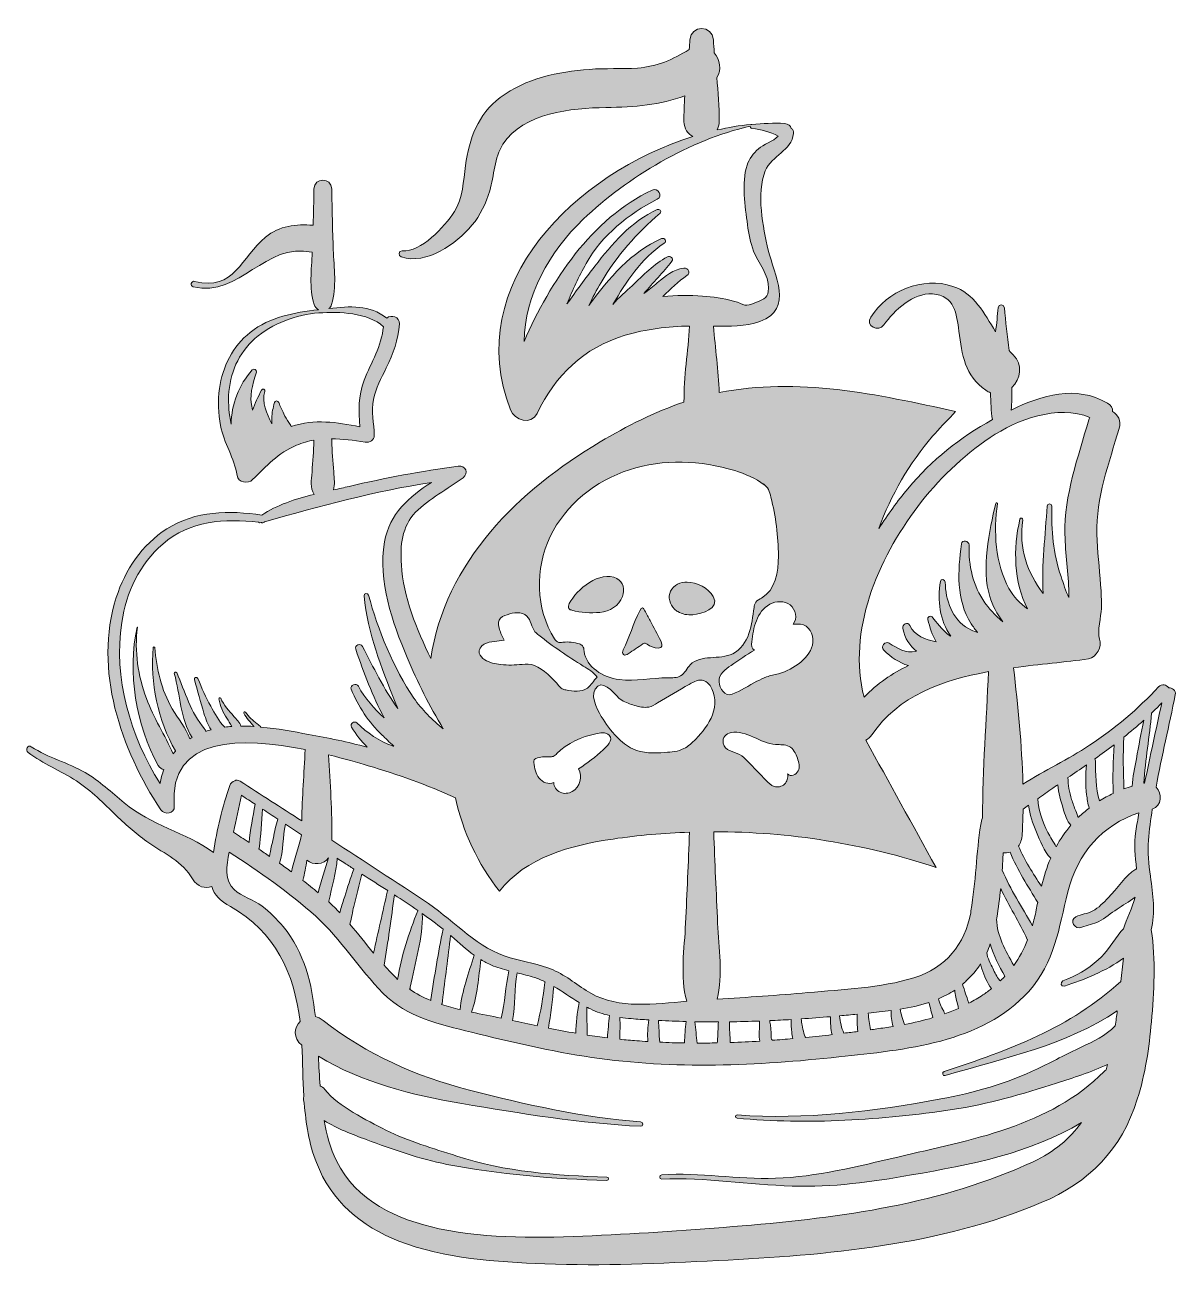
# Model space of a CAD drawing. Header units: inches. Extents: x 164 to 1690, y -1742 to -97.
import ezdxf

# ---------------------------------------------------------------- set-up
doc = ezdxf.new("R2010")
doc.units = ezdxf.units.IN
doc.header["$MEASUREMENT"] = 0
doc.layers.add('Layer 1', color=7, linetype='Continuous')

# ---------------------------------------------------------------- blocks, each defined once
blk = doc.blocks.new('block 3')
at = {"layer": 'Layer 1', "true_color": 0xffffff}
h = blk.add_hatch(color=7, dxfattribs=at)
h.dxf.hatch_style = 2
edge = h.paths.add_edge_path()
edge.add_spline(control_points=[(1679.7, -975.7), (1676.7, -971.6), (1670.8, -969.6), (1666.3, -974.4), (1638.8, -1003.8), (1608.5, -1029.8), (1574.8, -1051.9), (1546.3, -1070.6), (1515.4, -1085.2), (1486.5, -1103.2), (1485.2, -1051.7), (1479.8, -1000.3), (1474.2, -949.1), (1508.6, -944.4), (1542.8, -941.7), (1573.3, -937.3), (1584.2, -935.7), (1591.6, -920.9), (1588.2, -911.1), (1584.6, -900.9), (1590.2, -881.1), (1590.5, -870.4), (1590.8, -860.1), (1590.2, -849.7), (1589.5, -839.4), (1588, -816.9), (1584.9, -794.6), (1584.4, -772), (1583.2, -723.8), (1600.9, -677.6), (1614, -631.8), (1616.9, -621.6), (1612.4, -613.7), (1605.4, -609.5), (1605.4, -605.4), (1603.5, -601.2), (1598.8, -598.5), (1555.9, -573.9), (1512.1, -587.6), (1470.9, -607.5), (1471.8, -597.8), (1472, -587.8), (1471.7, -577.7), (1483.1, -566.7), (1487.4, -547.4), (1473.6, -534.4), (1471.7, -532.6), (1469.9, -530.7), (1468.1, -528.7), (1466, -509.2), (1463.4, -490), (1461.9, -471.9), (1461.4, -466.7), (1454.1, -466.7), (1453.7, -471.9), (1452.8, -482.2), (1451.6, -492.9), (1450.3, -503.8), (1435.2, -479.4), (1421.7, -453), (1393.8, -443.6), (1353.3, -429.9), (1306.8, -450.1), (1284.7, -484.4), (1277.4, -495.6), (1294.8, -505.4), (1302.3, -494.8), (1316.1, -475.3), (1340.9, -451.8), (1366.6, -453.7), (1396.2, -455.8), (1398.7, -480.4), (1401.7, -503), (1405.8, -534.7), (1409.3, -562), (1437.4, -581.4), (1439.5, -582.8), (1441.6, -583.8), (1443.7, -584.6), (1443.6, -596.8), (1444.4, -608.8), (1446.1, -620.3), (1403.1, -644.1), (1365.8, -673.3), (1333.9, -711.8), (1320.3, -728.2), (1307.4, -746), (1295.5, -764.7), (1311.6, -720), (1335.8, -678.2), (1366.8, -642.3), (1375.5, -632.3), (1384.6, -622.8), (1393.8, -613.3), (1393.8, -613.3), (1397, -609.5), (1397, -609.5), (1294, -586.5), (1187, -563.6), (1083.9, -584.5), (1083, -555.1), (1078.5, -525.8), (1076.6, -496.4), (1097.3, -496.8), (1118.8, -496.8), (1137.9, -490.1), (1183.6, -473.8), (1156.8, -428.1), (1149, -395.6), (1141.8, -365.3), (1133, -320.4), (1145, -290.7), (1153.8, -269.1), (1179.7, -265), (1182.5, -240.9), (1182.9, -237.8), (1181.6, -235.5), (1179.5, -234.2), (1178.5, -230.9), (1175.7, -228.1), (1170.6, -227.8), (1156.3, -226.8), (1141.6, -227.8), (1127.3, -228.9), (1126.9, -229), (1126.6, -229.1), (1126.3, -229.2), (1126.1, -229.1), (1126, -229), (1125.8, -229), (1111.2, -230.4), (1096.2, -232.9), (1081.2, -236.3), (1082.9, -233.2), (1084, -229.6), (1084, -225.2), (1084.3, -205.6), (1082.6, -186.2), (1080.6, -166.8), (1087.7, -156.5), (1085.1, -142.9), (1077.4, -134), (1077, -128.4), (1076.5, -122.7), (1076.2, -117), (1075.1, -97), (1046.2, -97), (1045.1, -117), (1044.9, -121.2), (1044.6, -125.5), (1044.2, -129.7), (1021.9, -143.1), (1002.3, -152.3), (975.6, -154.2), (954.4, -155.7), (933.1, -154.4), (911.9, -156), (870.2, -159.1), (827.7, -167.8), (793.7, -193.5), (763.9, -215.9), (752.9, -247.7), (747.7, -283.5), (744.7, -304), (744.6, -326.5), (733, -344.5), (719.5, -365.3), (689.1, -398.5), (663.6, -396.5), (658.8, -396.2), (658.3, -403.2), (662.5, -404.6), (696.4, -415.5), (735.4, -387.5), (756.3, -362.5), (767.5, -349.3), (774.9, -333.5), (779.8, -316.9), (785.8, -296.9), (785.7, -273.1), (797.4, -255.1), (824.8, -213.1), (888.5, -207.4), (933.5, -206.6), (973.1, -205.8), (1005.3, -203.6), (1038.5, -191), (1037.6, -202.4), (1037.1, -213.8), (1037.3, -225.2), (1037.4, -235), (1042.4, -241.6), (1049.1, -245), (894.2, -293.8), (742.4, -439.7), (807.5, -607.4), (812.8, -621.2), (834.6, -628.3), (842.5, -612), (867.1, -561.2), (904.2, -525.2), (959.2, -508.5), (987.2, -500), (1015.8, -496.8), (1044.8, -496.2), (1042.5, -529.8), (1037, -563.3), (1037.3, -597), (998.5, -610.1), (961.5, -628.7), (926.4, -649.8), (872.3, -682.2), (821.3, -720.8), (780.7, -769), (740.3, -817), (710.5, -874.9), (701.8, -937), (682.9, -898.1), (665.5, -855.7), (662.7, -812.5), (661, -788.1), (663.3, -761.3), (681.5, -743), (699.2, -725.2), (724.4, -712), (744.6, -697.3), (752.7, -691.5), (747.7, -680.5), (738.1, -681.8), (689.6, -688.7), (641.2, -697.4), (593.5, -708.8), (586.8, -710.4), (579.9, -711.9), (572.7, -713.5), (574.8, -706.2), (573.7, -698.4), (573, -689.5), (572, -675.7), (570.8, -662.1), (570.5, -648.3), (570.5, -647.3), (570.4, -646.3), (570.2, -645.5), (584.6, -645.6), (599.2, -647.8), (614.9, -650.1), (620.8, -651), (626.9, -647.8), (626.8, -641.1), (626.6, -625.3), (622.6, -609.2), (625.8, -593.5), (628.7, -578.7), (636.2, -565.1), (642.6, -551.7), (651.7, -532.8), (658.9, -514.7), (660.2, -493.5), (660.7, -483.6), (649.5, -481), (643.3, -485.6), (621.1, -467.9), (594.3, -469.8), (566.8, -473), (568.3, -471.6), (569.6, -469.9), (570.3, -467.6), (577.2, -444.7), (573.5, -418.9), (572.5, -395.1), (571.5, -368.2), (570.8, -341.3), (570.5, -314.3), (570.4, -299.1), (546.9, -299), (546.8, -314.3), (546.6, -330.5), (546.3, -346.6), (545.8, -362.7), (523.4, -360.8), (501, -363.2), (482.6, -378.4), (450.7, -404.6), (441.3, -450.8), (388.7, -437), (384.1, -435.8), (382.2, -443), (386.8, -444.1), (449.6, -459.2), (481.6, -383.9), (544.6, -398.5), (543.5, -421.4), (540.3, -445.6), (547, -467.6), (548, -471), (550.2, -473.2), (552.8, -474.6), (520.6, -478.5), (488.8, -483.7), (462.4, -504.6), (439.1, -523), (425.8, -550.2), (421.6, -579.2), (419.3, -595.5), (420, -612.1), (423, -628.2), (427.3, -651), (441.7, -671.7), (444.9, -694.3), (446.3, -703.8), (459.6, -705.7), (465.6, -699.8), (483.8, -681.5), (499.4, -664.5), (523.8, -654.2), (531.7, -650.9), (539.3, -648.7), (546.9, -647.3), (546.9, -647.6), (546.8, -647.9), (546.8, -648.3), (546.5, -662.1), (545.3, -675.7), (544.3, -689.5), (543.4, -700.8), (541.8, -710.3), (547, -719.4), (522.2, -725.5), (497.4, -733.4), (477.9, -746.8), (434.7, -740.4), (389.8, -740.9), (351.8, -765.1), (319.1, -785.8), (296.5, -819.5), (284.9, -856), (254.5, -951.2), (290.9, -1057.6), (343.9, -1137.4), (348.7, -1144.6), (362.6, -1142.7), (361.7, -1132.6), (353.6, -1038.3), (452.6, -1041), (535.2, -1057.6), (533.7, -1089), (531.2, -1120.6), (530.7, -1152.1), (503.4, -1134.5), (476.1, -1117), (448.9, -1099.3), (446.3, -1097.6), (443.8, -1097.8), (441.8, -1099), (439.1, -1099.7), (436.6, -1101.6), (435.3, -1105.1), (425.4, -1133.7), (418.4, -1163.7), (413.7, -1193.8), (376.5, -1167.3), (330.7, -1157.6), (295.2, -1128.3), (278.4, -1114.5), (262.8, -1099.1), (243.8, -1088.1), (220.8, -1074.7), (194.5, -1068.7), (172.3, -1053.8), (167.6, -1050.7), (163.7, -1058), (168, -1061.3), (188, -1076.5), (211.2, -1085.5), (232.1, -1099.2), (251.6, -1112), (268.2, -1128.9), (284.9, -1145), (298.7, -1158.3), (312.3, -1170.4), (328.1, -1181.3), (349, -1195.7), (372.9, -1206.1), (386, -1228.9), (392.5, -1240.1), (402.6, -1242.1), (411.5, -1239.1), (414.6, -1250.2), (422.5, -1257.9), (436.4, -1265.7), (495.4, -1298.9), (520.8, -1354.2), (528.4, -1417.8), (520.5, -1426), (518.9, -1439.7), (530.9, -1449.5), (531.9, -1471.9), (532.1, -1494.6), (533.5, -1517.1), (532.7, -1520.1), (532.8, -1523.3), (534.1, -1526.4), (536.1, -1553.2), (540.3, -1579.7), (550.1, -1605), (569.8, -1655.7), (609.4, -1689.6), (659.4, -1709), (719.8, -1732.5), (788.6, -1736.6), (852.7, -1739.2), (929.3, -1742.3), (1006.1, -1738.6), (1082.5, -1734.8), (1225.8, -1727.7), (1377.3, -1714.8), (1510.7, -1658.1), (1574.7, -1631), (1617, -1587.7), (1638.1, -1521), (1648.6, -1488), (1653.9, -1452.7), (1656.8, -1418.3), (1660.3, -1378.9), (1662.8, -1336), (1656.5, -1296.7), (1662.4, -1273.7), (1658.7, -1249.9), (1655.5, -1225.9), (1655.5, -1225.7), (1655.5, -1225.6), (1655.4, -1225.4), (1653.3, -1209.5), (1651.4, -1193.5), (1652.8, -1177.7), (1654, -1164), (1655.8, -1150.3), (1657.9, -1136.6), (1671.2, -1132), (1671.1, -1115.8), (1662.9, -1107.2), (1670.5, -1066.2), (1680.5, -1025.3), (1688.4, -985.1), (1689.6, -979.1), (1684.3, -975.3), (1679.7, -975.7)], knot_values=[0, 0, 0, 0, 1, 1, 1, 2, 2, 2, 3, 3, 3, 4, 4, 4, 5, 5, 5, 6, 6, 6, 7, 7, 7, 8, 8, 8, 9, 9, 9, 10, 10, 10, 11, 11, 11, 12, 12, 12, 13, 13, 13, 14, 14, 14, 15, 15, 15, 16, 16, 16, 17, 17, 17, 18, 18, 18, 19, 19, 19, 20, 20, 20, 21, 21, 21, 22, 22, 22, 23, 23, 23, 24, 24, 24, 25, 25, 25, 26, 26, 26, 27, 27, 27, 28, 28, 28, 29, 29, 29, 30, 30, 30, 31, 31, 31, 32, 32, 32, 33, 33, 33, 34, 34, 34, 35, 35, 35, 36, 36, 36, 37, 37, 37, 38, 38, 38, 39, 39, 39, 40, 40, 40, 41, 41, 41, 42, 42, 42, 43, 43, 43, 44, 44, 44, 45, 45, 45, 46, 46, 46, 47, 47, 47, 48, 48, 48, 49, 49, 49, 50, 50, 50, 51, 51, 51, 52, 52, 52, 53, 53, 53, 54, 54, 54, 55, 55, 55, 56, 56, 56, 57, 57, 57, 58, 58, 58, 59, 59, 59, 60, 60, 60, 61, 61, 61, 62, 62, 62, 63, 63, 63, 64, 64, 64, 65, 65, 65, 66, 66, 66, 67, 67, 67, 68, 68, 68, 69, 69, 69, 70, 70, 70, 71, 71, 71, 72, 72, 72, 73, 73, 73, 74, 74, 74, 75, 75, 75, 76, 76, 76, 77, 77, 77, 78, 78, 78, 79, 79, 79, 80, 80, 80, 81, 81, 81, 82, 82, 82, 83, 83, 83, 84, 84, 84, 85, 85, 85, 86, 86, 86, 87, 87, 87, 88, 88, 88, 89, 89, 89, 90, 90, 90, 91, 91, 91, 92, 92, 92, 93, 93, 93, 94, 94, 94, 95, 95, 95, 96, 96, 96, 97, 97, 97, 98, 98, 98, 99, 99, 99, 100, 100, 100, 101, 101, 101, 102, 102, 102, 103, 103, 103, 104, 104, 104, 105, 105, 105, 106, 106, 106, 107, 107, 107, 108, 108, 108, 109, 109, 109, 110, 110, 110, 111, 111, 111, 112, 112, 112, 113, 113, 113, 114, 114, 114, 115, 115, 115, 116, 116, 116, 117, 117, 117, 118, 118, 118, 119, 119, 119, 120, 120, 120, 121, 121, 121, 122, 122, 122, 123, 123, 123, 124, 124, 124, 125, 125, 125, 126, 126, 126, 127, 127, 127, 128, 128, 128, 129, 129, 129, 130, 130, 130, 131, 131, 131, 132, 132, 132, 133, 133, 133, 134, 134, 134, 135, 135, 135, 136, 136, 136, 137, 137, 137, 138, 138, 138, 139, 139, 139, 140, 140, 140, 141, 141, 141, 142, 142, 142, 143, 143, 143, 144, 144, 144, 145, 145, 145, 146, 146, 146, 147, 147, 147, 148, 148, 148, 149, 149, 149, 149], degree=3, periodic=1)
edge = h.paths.add_edge_path()
edge.add_spline(control_points=[(1637, -1069.7), (1634.9, -1081.7), (1631.7, -1093.9), (1631.2, -1106), (1627.6, -1107.1), (1623.9, -1108.4), (1620.4, -1109.7), (1619.3, -1086.8), (1619.2, -1063.9), (1620.2, -1041), (1629.2, -1033.8), (1638.1, -1026.4), (1646.7, -1018.7), (1643, -1035.6), (1639.9, -1052.7), (1637, -1069.7)], knot_values=[0, 0, 0, 0, 1, 1, 1, 2, 2, 2, 3, 3, 3, 4, 4, 4, 5, 5, 5, 5], degree=3, periodic=1)
edge = h.paths.add_edge_path()
edge.add_spline(control_points=[(1607.3, -1051.1), (1605.9, -1072.6), (1605.4, -1094.1), (1606.2, -1115.6), (1599.9, -1118.6), (1593.9, -1122), (1588, -1125.7), (1582.6, -1109), (1583, -1088.8), (1582.5, -1072.4), (1582.5, -1071.4), (1582.2, -1070.5), (1581.9, -1069.8), (1590.5, -1063.6), (1599, -1057.4), (1607.3, -1051.1)], knot_values=[0, 0, 0, 0, 1, 1, 1, 2, 2, 2, 3, 3, 3, 4, 4, 4, 5, 5, 5, 5], degree=3, periodic=1)
edge = h.paths.add_edge_path()
edge.add_spline(control_points=[(1570.6, -1077.8), (1569.8, -1091), (1569.2, -1104.3), (1570.9, -1117.5), (1571.5, -1122.8), (1572.4, -1129.3), (1574.3, -1135.2), (1569.5, -1139), (1564.8, -1142.8), (1560.3, -1147.1), (1559.8, -1147), (1559.3, -1146.9), (1558.7, -1146.9), (1560.8, -1146.9), (1557, -1140.5), (1556.4, -1138.9), (1554.4, -1133.8), (1552.6, -1128.7), (1551, -1123.6), (1548, -1114), (1546.2, -1104.7), (1546.2, -1094.8), (1554.4, -1089.2), (1562.5, -1083.5), (1570.6, -1077.8)], knot_values=[0, 0, 0, 0, 1, 1, 1, 2, 2, 2, 3, 3, 3, 4, 4, 4, 5, 5, 5, 6, 6, 6, 7, 7, 7, 8, 8, 8, 8], degree=3, periodic=1)
edge = h.paths.add_edge_path()
edge.add_spline(control_points=[(1526, -1108.8), (1528.3, -1107.2), (1530.5, -1105.7), (1532.8, -1104.1), (1533.7, -1115), (1536.5, -1125.6), (1540, -1136.2), (1542.4, -1143.5), (1544.5, -1152.5), (1550.2, -1157.7), (1542.3, -1166.8), (1535.9, -1176.4), (1530.5, -1186.3), (1527.1, -1179.9), (1522.6, -1173.7), (1519.6, -1167.4), (1512.7, -1153.2), (1506.8, -1138.8), (1506.2, -1122.9), (1506.2, -1122.8), (1506.1, -1122.8), (1506.1, -1122.7), (1512.7, -1118), (1519.4, -1113.4), (1526, -1108.8)], knot_values=[0, 0, 0, 0, 1, 1, 1, 2, 2, 2, 3, 3, 3, 4, 4, 4, 5, 5, 5, 6, 6, 6, 7, 7, 7, 8, 8, 8, 8], degree=3, periodic=1)
edge = h.paths.add_edge_path()
edge.add_spline(control_points=[(537.6, -1204.2), (545.8, -1211.3), (559.7, -1210.3), (566.3, -1201.2), (561.9, -1216.6), (555.7, -1231.8), (552.5, -1247.4), (545.8, -1241.8), (539, -1236.3), (532, -1230.9), (534.4, -1222.2), (536.1, -1213.3), (537.6, -1204.2)], knot_values=[0, 0, 0, 0, 1, 1, 1, 2, 2, 2, 3, 3, 3, 4, 4, 4, 4], degree=3, periodic=1)
edge = h.paths.add_edge_path()
edge.add_spline(control_points=[(566.7, -1258.5), (570.7, -1239.1), (576.1, -1221.1), (577.8, -1201.7), (580.7, -1203.6), (583.6, -1205.5), (586.4, -1207.3), (590.8, -1210.2), (595.2, -1213), (599.6, -1215.9), (595.4, -1228), (591.4, -1240.2), (587.6, -1252.4), (585.7, -1258.4), (583.8, -1264.4), (581.9, -1270.4), (581.7, -1271.3), (581.4, -1272.6), (581.1, -1273.9), (576.4, -1269), (571.5, -1264.1), (566.4, -1259.5), (566.5, -1259.2), (566.7, -1258.9), (566.7, -1258.5)], knot_values=[0, 0, 0, 0, 1, 1, 1, 2, 2, 2, 3, 3, 3, 4, 4, 4, 5, 5, 5, 6, 6, 6, 7, 7, 7, 8, 8, 8, 8], degree=3, periodic=1)
edge = h.paths.add_edge_path()
edge.add_spline(control_points=[(599.7, -1265.5), (603.4, -1251.3), (607, -1237), (610.3, -1222.7), (621.7, -1229.9), (633.2, -1237.1), (644.6, -1244.4), (644.6, -1244.6), (644.4, -1244.8), (644.4, -1245), (638.1, -1272.4), (631.9, -1299.8), (625.8, -1327.2), (615.4, -1314.5), (605.2, -1301.5), (594.5, -1288.9), (596.9, -1281.1), (597.9, -1272.2), (599.7, -1265.5)], knot_values=[0, 0, 0, 0, 1, 1, 1, 2, 2, 2, 3, 3, 3, 4, 4, 4, 5, 5, 5, 6, 6, 6, 6], degree=3, periodic=1)
edge = h.paths.add_edge_path()
edge.add_spline(control_points=[(653.4, -1250), (663.9, -1256.8), (674.4, -1263.7), (684.6, -1270.9), (684.5, -1271), (684.4, -1271.1), (684.4, -1271.3), (673.4, -1299.7), (662.2, -1331.4), (657.8, -1362.1), (651.5, -1356.1), (645.5, -1350), (639.8, -1343.5), (645.2, -1312.4), (649.5, -1281.4), (653.4, -1250)], knot_values=[0, 0, 0, 0, 1, 1, 1, 2, 2, 2, 3, 3, 3, 4, 4, 4, 5, 5, 5, 5], degree=3, periodic=1)
edge = h.paths.add_edge_path()
edge.add_spline(control_points=[(674.6, -1372.7), (679.9, -1341.3), (692.2, -1307.1), (690.4, -1274.9), (699.9, -1281.6), (709.1, -1288.6), (718, -1295.8), (711.5, -1326.6), (706.6, -1357.8), (701.7, -1388.9), (701.6, -1389.3), (701.6, -1389.7), (701.6, -1390.1), (691.6, -1386), (682.2, -1381.2), (673.6, -1375.3), (674, -1374.5), (674.4, -1373.7), (674.6, -1372.7)], knot_values=[0, 0, 0, 0, 1, 1, 1, 2, 2, 2, 3, 3, 3, 4, 4, 4, 5, 5, 5, 6, 6, 6, 6], degree=3, periodic=1)
edge = h.paths.add_edge_path()
edge.add_spline(control_points=[(717.2, -1390.8), (720.6, -1361.8), (724.6, -1333), (728, -1304), (728.4, -1304.3), (728.8, -1304.6), (729.2, -1305), (739.4, -1313.8), (748.8, -1322.6), (759.2, -1330.1), (752.2, -1352.9), (742.9, -1378.2), (740.5, -1402.2), (732.2, -1400.2), (724, -1397.9), (716, -1395.3), (716.9, -1394.1), (717.4, -1392.6), (717.2, -1390.8)], knot_values=[0, 0, 0, 0, 1, 1, 1, 2, 2, 2, 3, 3, 3, 4, 4, 4, 5, 5, 5, 6, 6, 6, 6], degree=3, periodic=1)
edge = h.paths.add_edge_path()
edge.add_spline(control_points=[(768, -1336), (772.5, -1338.7), (777.1, -1341.2), (782.2, -1343.3), (789.7, -1346.4), (797.4, -1348.7), (805.3, -1350.8), (800.5, -1371.5), (800.2, -1392.9), (795, -1413.5), (782.4, -1410.9), (769.2, -1408.5), (755.8, -1405.6), (763.2, -1384.1), (765.3, -1358.8), (768, -1336)], knot_values=[0, 0, 0, 0, 1, 1, 1, 2, 2, 2, 3, 3, 3, 4, 4, 4, 5, 5, 5, 5], degree=3, periodic=1)
edge = h.paths.add_edge_path()
edge.add_spline(control_points=[(816, -1353.5), (823.7, -1355.4), (831.5, -1357.3), (839, -1359.6), (844, -1361.2), (848.6, -1363.2), (853.1, -1365.3), (853.1, -1365.6), (852.9, -1365.9), (852.9, -1366.3), (850.7, -1385.7), (847.3, -1404.8), (842.8, -1423.8), (831.9, -1421.5), (820.9, -1419.2), (810, -1416.7), (813.9, -1395.8), (812.5, -1374.5), (816, -1353.5)], knot_values=[0, 0, 0, 0, 1, 1, 1, 2, 2, 2, 3, 3, 3, 4, 4, 4, 5, 5, 5, 6, 6, 6, 6], degree=3, periodic=1)
edge = h.paths.add_edge_path()
edge.add_spline(control_points=[(864.6, -1371.4), (876.1, -1378.1), (886.8, -1385.9), (898.3, -1393), (895.9, -1406.3), (894, -1419.9), (893.9, -1433.5), (881.8, -1431.4), (869.7, -1429.2), (857.6, -1426.8), (860.9, -1408.5), (863.3, -1390), (864.6, -1371.4)], knot_values=[0, 0, 0, 0, 1, 1, 1, 2, 2, 2, 3, 3, 3, 4, 4, 4, 4], degree=3, periodic=1)
edge = h.paths.add_edge_path()
edge.add_spline(control_points=[(908.7, -1399), (910.2, -1399.8), (911.7, -1400.7), (913.2, -1401.4), (921.4, -1405.4), (930, -1408.2), (938.7, -1410.1), (937.5, -1419.9), (936.5, -1429.7), (935.8, -1439.6), (926.8, -1438.5), (917.8, -1437.2), (908.9, -1435.9), (908.9, -1423.6), (908.5, -1411.3), (908.7, -1399)], knot_values=[0, 0, 0, 0, 1, 1, 1, 2, 2, 2, 3, 3, 3, 4, 4, 4, 5, 5, 5, 5], degree=3, periodic=1)
edge = h.paths.add_edge_path()
edge.add_spline(control_points=[(952.4, -1412.6), (957.4, -1413.3), (962.5, -1413.8), (967.5, -1414.2), (975.2, -1414.9), (982.9, -1415.4), (990.6, -1415.9), (989.6, -1425.1), (988.5, -1435.3), (989.4, -1444.5), (984.5, -1444.2), (979.6, -1443.9), (974.7, -1443.6), (967.2, -1443), (959.8, -1442.3), (952.3, -1441.5), (952.5, -1431.9), (952.6, -1422.2), (952.4, -1412.6)], knot_values=[0, 0, 0, 0, 1, 1, 1, 2, 2, 2, 3, 3, 3, 4, 4, 4, 5, 5, 5, 6, 6, 6, 6], degree=3, periodic=1)
edge = h.paths.add_edge_path()
edge.add_spline(control_points=[(1005.2, -1445.4), (1004.4, -1440.3), (1004.5, -1434.7), (1004.2, -1429.8), (1003.9, -1425.4), (1003.7, -1421), (1003.6, -1416.6), (1015.7, -1417.3), (1027.9, -1417.7), (1040.2, -1418), (1039.1, -1427.5), (1038.1, -1437), (1037.9, -1446.4), (1027, -1446.3), (1016.1, -1445.9), (1005.2, -1445.4)], knot_values=[0, 0, 0, 0, 1, 1, 1, 2, 2, 2, 3, 3, 3, 4, 4, 4, 5, 5, 5, 5], degree=3, periodic=1)
edge = h.paths.add_edge_path()
edge.add_spline(control_points=[(889.2, -1113.2), (884.4, -1115.8), (878.3, -1116.5), (873.3, -1114.2), (868.2, -1112), (864.5, -1106.7), (864.7, -1101.2), (858.1, -1104.4), (849.8, -1101.1), (845.2, -1095.4), (840.6, -1089.7), (839, -1082.1), (838.3, -1074.8), (838.2, -1073.6), (838.1, -1072.4), (838.7, -1071.3), (839.2, -1070.5), (840.1, -1069.9), (841, -1069.4), (846.5, -1066.7), (852.9, -1067), (859, -1067.2), (860.7, -1067.2), (862.3, -1067.2), (863.9, -1066.6), (865.8, -1065.9), (867.3, -1064.3), (868.8, -1062.8), (882.5, -1049.2), (901.7, -1040.4), (920.6, -1036.6), (925.6, -1035.6), (934.1, -1033.9), (938.1, -1038.4), (944.3, -1045.6), (934.9, -1053.5), (930.2, -1057.8), (920.1, -1067.2), (909.1, -1075.7), (897.5, -1083.2), (903.4, -1093.2), (899.4, -1107.7), (889.2, -1113.2)], knot_values=[0, 0, 0, 0, 1, 1, 1, 2, 2, 2, 3, 3, 3, 4, 4, 4, 5, 5, 5, 6, 6, 6, 7, 7, 7, 8, 8, 8, 9, 9, 9, 10, 10, 10, 11, 11, 11, 12, 12, 12, 13, 13, 13, 14, 14, 14, 14], degree=3, periodic=1)
edge = h.paths.add_edge_path()
edge.add_spline(control_points=[(927.7, -1013.6), (921.9, -1003.9), (910.8, -983), (922.9, -973.7), (933.6, -965.6), (946.3, -987.1), (954.8, -992.3), (960.1, -995.5), (966, -997.3), (971.8, -999), (977.9, -1000.8), (984.3, -1002.5), (990.6, -1001.2), (994.7, -1000.3), (998.5, -998), (1002.2, -995.8), (1016.3, -987.6), (1030.3, -979.3), (1044.3, -971.1), (1050.4, -967.5), (1057.5, -963.8), (1064, -966.3), (1067.2, -967.5), (1069.8, -970), (1071.8, -972.8), (1079.4, -983.5), (1079.6, -998.9), (1075, -1011.5), (1070.4, -1024.1), (1061.8, -1034.4), (1052.8, -1043.6), (1048.1, -1048.5), (1043.1, -1053.3), (1037.1, -1056.3), (1029.4, -1060.3), (1020.6, -1060.8), (1012, -1061.4), (997.6, -1062.2), (982.7, -1063), (969.4, -1056.8), (961.5, -1053.2), (954.7, -1047.4), (948.5, -1040.9), (940.6, -1032.8), (933.6, -1023.6), (927.7, -1013.6)], knot_values=[0, 0, 0, 0, 1, 1, 1, 2, 2, 2, 3, 3, 3, 4, 4, 4, 5, 5, 5, 6, 6, 6, 7, 7, 7, 8, 8, 8, 9, 9, 9, 10, 10, 10, 11, 11, 11, 12, 12, 12, 13, 13, 13, 14, 14, 14, 15, 15, 15, 15], degree=3, periodic=1)
edge = h.paths.add_edge_path()
edge.add_spline(control_points=[(1170.5, -1103.4), (1166.9, -1106.7), (1161.5, -1108), (1156.8, -1106.4), (1152.5, -1105.1), (1149.2, -1101.7), (1146.1, -1098.5), (1137.9, -1090), (1129.7, -1081.4), (1121.4, -1072.9), (1118.2, -1069.6), (1114.9, -1066.2), (1110.8, -1064), (1102.9, -1059.9), (1091.2, -1059.8), (1089.3, -1049), (1088, -1041.5), (1092.7, -1036.5), (1099.7, -1035.1), (1119.8, -1030.9), (1138.7, -1049.6), (1158.6, -1050.9), (1164.7, -1051.3), (1171.1, -1050.5), (1176.5, -1053.3), (1182.4, -1056.3), (1185.6, -1062.8), (1187.7, -1069), (1189.6, -1074.5), (1191, -1080.6), (1188.6, -1085.9), (1186.1, -1091.1), (1178.4, -1094), (1174.4, -1089.9), (1175.6, -1094.6), (1174.1, -1100), (1170.5, -1103.4)], knot_values=[0, 0, 0, 0, 1, 1, 1, 2, 2, 2, 3, 3, 3, 4, 4, 4, 5, 5, 5, 6, 6, 6, 7, 7, 7, 8, 8, 8, 9, 9, 9, 10, 10, 10, 11, 11, 11, 12, 12, 12, 12], degree=3, periodic=1)
edge = h.paths.add_edge_path()
edge.add_spline(control_points=[(1371.3, -1213.7), (1340.3, -1157.5), (1309.3, -1101.3), (1278.3, -1045.1), (1281.3, -1043.6), (1284, -1041.2), (1286.3, -1038), (1321.3, -986.5), (1379.5, -965.5), (1440.8, -954.3), (1438.2, -1018.9), (1433, -1083.5), (1432.9, -1148.2), (1431.8, -1150.9), (1431, -1153.8), (1430.5, -1156.8), (1424.7, -1194.6), (1424.2, -1233.2), (1417.6, -1271.2), (1417.4, -1272.1), (1417.4, -1272.9), (1417.4, -1273.8), (1409.3, -1315.3), (1384.4, -1347), (1342.1, -1360), (1297.5, -1373.6), (1247.7, -1375.6), (1201.4, -1379.7), (1161.4, -1383.2), (1121.3, -1385.9), (1081.2, -1388.4), (1089.3, -1356.4), (1083.4, -1320.6), (1081.9, -1287.8), (1080.1, -1247.4), (1078, -1207), (1076.7, -1166.5), (1176.6, -1166.5), (1276.5, -1182.3), (1371.3, -1213.7)], knot_values=[0, 0, 0, 0, 1, 1, 1, 2, 2, 2, 3, 3, 3, 4, 4, 4, 5, 5, 5, 6, 6, 6, 7, 7, 7, 8, 8, 8, 9, 9, 9, 10, 10, 10, 11, 11, 11, 12, 12, 12, 13, 13, 13, 13], degree=3, periodic=1)
edge = h.paths.add_edge_path()
edge.add_spline(control_points=[(1054.6, -1446.6), (1053.8, -1437.2), (1052.7, -1427.7), (1051.7, -1418.3), (1062.1, -1418.5), (1072.5, -1418.5), (1082.9, -1418.5), (1082.6, -1425.1), (1082.3, -1431.8), (1082, -1438.4), (1081.9, -1440.9), (1081.6, -1443.6), (1081.4, -1446.3), (1072.5, -1446.5), (1063.5, -1446.6), (1054.6, -1446.6)], knot_values=[0, 0, 0, 0, 1, 1, 1, 2, 2, 2, 3, 3, 3, 4, 4, 4, 5, 5, 5, 5], degree=3, periodic=1)
edge = h.paths.add_edge_path()
edge.add_spline(control_points=[(1098.7, -1445.8), (1098.5, -1441.5), (1098.2, -1437.1), (1097.9, -1432.7), (1097.6, -1427.9), (1097.5, -1423.1), (1097.4, -1418.4), (1110.6, -1418.2), (1123.9, -1417.9), (1137.2, -1417.4), (1137.3, -1419.7), (1137.5, -1421.8), (1137.5, -1423.6), (1137.4, -1429.4), (1136.3, -1437.4), (1137.6, -1444), (1124.6, -1444.8), (1111.7, -1445.4), (1098.7, -1445.8)], knot_values=[0, 0, 0, 0, 1, 1, 1, 2, 2, 2, 3, 3, 3, 4, 4, 4, 5, 5, 5, 6, 6, 6, 6], degree=3, periodic=1)
edge = h.paths.add_edge_path()
edge.add_spline(control_points=[(1154.2, -1442.9), (1153.9, -1442.3), (1153.6, -1441.8), (1153.3, -1441.3), (1152.7, -1439.8), (1153.1, -1436), (1153, -1434.5), (1152.7, -1430.8), (1152.3, -1427.2), (1151.9, -1423.6), (1151.8, -1422.4), (1151.4, -1419.7), (1150.9, -1416.8), (1160.4, -1416.4), (1169.9, -1415.9), (1179.3, -1415.4), (1179.3, -1421.1), (1179.4, -1426.8), (1180.1, -1432.5), (1180.4, -1435.2), (1180.8, -1438), (1181.4, -1440.7), (1172.3, -1441.5), (1163.2, -1442.3), (1154.2, -1442.9)], knot_values=[0, 0, 0, 0, 1, 1, 1, 2, 2, 2, 3, 3, 3, 4, 4, 4, 5, 5, 5, 6, 6, 6, 7, 7, 7, 8, 8, 8, 8], degree=3, periodic=1)
edge = h.paths.add_edge_path()
edge.add_spline(control_points=[(1198.9, -1439.1), (1198.6, -1438.8), (1198.3, -1438.6), (1197.9, -1438.4), (1197.7, -1437.9), (1197.5, -1437.3), (1197.1, -1436.3), (1196.8, -1435.3), (1196.5, -1434.3), (1196.2, -1433.4), (1195.2, -1430), (1194.4, -1426.5), (1193.8, -1423), (1193.3, -1420.2), (1193, -1417.4), (1192.7, -1414.5), (1205.7, -1413.7), (1218.6, -1412.7), (1231.5, -1411.6), (1231.4, -1415.7), (1231.4, -1419.8), (1231.8, -1423.9), (1232.1, -1427.8), (1232.4, -1431.7), (1233.5, -1435.4), (1222, -1436.7), (1210.5, -1437.9), (1198.9, -1439.1)], knot_values=[0, 0, 0, 0, 1, 1, 1, 2, 2, 2, 3, 3, 3, 4, 4, 4, 5, 5, 5, 6, 6, 6, 7, 7, 7, 8, 8, 8, 9, 9, 9, 9], degree=3, periodic=1)
edge = h.paths.add_edge_path()
edge.add_spline(control_points=[(1249.2, -1433.5), (1246, -1426.7), (1244.3, -1418.5), (1243.6, -1410.5), (1251.4, -1409.8), (1259, -1409.1), (1266.7, -1408.3), (1266.6, -1415.9), (1266.9, -1423.6), (1267.7, -1431.2), (1261.5, -1432), (1255.4, -1432.7), (1249.2, -1433.5)], knot_values=[0, 0, 0, 0, 1, 1, 1, 2, 2, 2, 3, 3, 3, 4, 4, 4, 4], degree=3, periodic=1)
edge = h.paths.add_edge_path()
edge.add_spline(control_points=[(1284.4, -1428.9), (1282.9, -1421.6), (1282, -1414.2), (1281.6, -1406.8), (1286.4, -1406.3), (1291.2, -1405.8), (1295.9, -1405.2), (1301.2, -1404.6), (1306.5, -1404), (1311.8, -1403.3), (1311.6, -1410.4), (1312.6, -1417.4), (1314.3, -1424.5), (1307.1, -1425.7), (1299.9, -1426.8), (1292.7, -1427.8), (1289.9, -1428.2), (1287.1, -1428.6), (1284.4, -1428.9)], knot_values=[0, 0, 0, 0, 1, 1, 1, 2, 2, 2, 3, 3, 3, 4, 4, 4, 5, 5, 5, 6, 6, 6, 6], degree=3, periodic=1)
edge = h.paths.add_edge_path()
edge.add_spline(control_points=[(1329.4, -1421.9), (1328.1, -1418.5), (1327.2, -1414.8), (1326.2, -1411.5), (1325.2, -1408.1), (1324.4, -1404.9), (1323.9, -1401.6), (1336.9, -1399.5), (1349.7, -1396.8), (1362, -1392.7), (1362.7, -1396.1), (1363.5, -1399.5), (1364.5, -1402.9), (1365.2, -1405.7), (1366.1, -1409.4), (1367.3, -1412.9), (1354.8, -1416.6), (1342.2, -1419.5), (1329.4, -1421.9)], knot_values=[0, 0, 0, 0, 1, 1, 1, 2, 2, 2, 3, 3, 3, 4, 4, 4, 5, 5, 5, 6, 6, 6, 6], degree=3, periodic=1)
edge = h.paths.add_edge_path()
edge.add_spline(control_points=[(1383, -1407.9), (1382.3, -1405.9), (1380.5, -1402.7), (1380.2, -1402.1), (1378.9, -1399.4), (1377.6, -1396.7), (1376.5, -1393.9), (1375.7, -1392), (1375, -1390), (1374.4, -1388), (1381.9, -1384.8), (1389.2, -1381), (1396.1, -1376.4), (1397, -1382.6), (1398.1, -1388.8), (1399.7, -1394.9), (1400.2, -1396.8), (1400.7, -1398.7), (1401.2, -1400.6), (1395.3, -1403.3), (1389.2, -1405.7), (1383, -1407.9)], knot_values=[0, 0, 0, 0, 1, 1, 1, 2, 2, 2, 3, 3, 3, 4, 4, 4, 5, 5, 5, 6, 6, 6, 7, 7, 7, 7], degree=3, periodic=1)
edge = h.paths.add_edge_path()
edge.add_spline(control_points=[(1415, -1393.8), (1413.1, -1389.1), (1411.5, -1383.6), (1410.6, -1381.2), (1409, -1377), (1407.7, -1372.8), (1406.6, -1368.5), (1408.2, -1367.1), (1409.8, -1365.7), (1411.4, -1364.2), (1418.8, -1357.2), (1425.1, -1349.7), (1430.4, -1341.7), (1431, -1344), (1431.7, -1346.2), (1432.2, -1348.2), (1434.8, -1357.8), (1439.1, -1366.5), (1444.9, -1374.4), (1441.3, -1377.2), (1437.5, -1380), (1433.5, -1382.8), (1427.5, -1386.8), (1421.3, -1390.5), (1415, -1393.8)], knot_values=[0, 0, 0, 0, 1, 1, 1, 2, 2, 2, 3, 3, 3, 4, 4, 4, 5, 5, 5, 6, 6, 6, 7, 7, 7, 8, 8, 8, 8], degree=3, periodic=1)
edge = h.paths.add_edge_path()
edge.add_spline(control_points=[(1456.8, -1364), (1456.4, -1363.8), (1456.1, -1363.6), (1455.7, -1363.5), (1451.9, -1358.6), (1449, -1353.2), (1446.4, -1347.4), (1444.4, -1342.8), (1439, -1333.1), (1438.6, -1326.9), (1440.3, -1323), (1441.9, -1319.1), (1443.2, -1315.1), (1447.6, -1330.2), (1454.8, -1344.8), (1462.6, -1358), (1460.7, -1360), (1458.8, -1362), (1456.8, -1364)], knot_values=[0, 0, 0, 0, 1, 1, 1, 2, 2, 2, 3, 3, 3, 4, 4, 4, 5, 5, 5, 6, 6, 6, 6], degree=3, periodic=1)
edge = h.paths.add_edge_path()
edge.add_spline(control_points=[(1474.3, -1343.7), (1463.8, -1324.1), (1452.1, -1304.8), (1451.5, -1282.2), (1451.6, -1281.6), (1451.8, -1281.2), (1451.9, -1280.6), (1454, -1267.7), (1455.7, -1254.8), (1457, -1241.8), (1468, -1264.6), (1481.4, -1286.2), (1492.3, -1309.1), (1492.4, -1309.3), (1492.5, -1309.5), (1492.7, -1309.7), (1487.8, -1322), (1481.8, -1333.3), (1474.3, -1343.7)], knot_values=[0, 0, 0, 0, 1, 1, 1, 2, 2, 2, 3, 3, 3, 4, 4, 4, 5, 5, 5, 6, 6, 6, 6], degree=3, periodic=1)
edge = h.paths.add_edge_path()
edge.add_spline(control_points=[(1504.1, -1270.2), (1502.6, -1277.5), (1500.9, -1284.4), (1499, -1291), (1485.4, -1266.6), (1469.6, -1243.2), (1459.1, -1217.3), (1459.6, -1209.7), (1460, -1202), (1460.2, -1194.3), (1463.4, -1194.7), (1466.5, -1194.5), (1469.4, -1193.7), (1479, -1217), (1493.4, -1238.7), (1506.1, -1260.4), (1505.4, -1263.6), (1504.7, -1266.9), (1504.1, -1270.2)], knot_values=[0, 0, 0, 0, 1, 1, 1, 2, 2, 2, 3, 3, 3, 4, 4, 4, 5, 5, 5, 6, 6, 6, 6], degree=3, periodic=1)
edge = h.paths.add_edge_path()
edge.add_spline(control_points=[(1494.1, -1131.4), (1495.5, -1143.8), (1499.4, -1155.4), (1504.5, -1167.1), (1509.3, -1178.2), (1514.3, -1192.5), (1523.3, -1201.4), (1518.2, -1213.4), (1514.3, -1225.9), (1511.1, -1238.7), (1499.9, -1221.8), (1488.5, -1204.2), (1480.7, -1185.7), (1483.3, -1181.8), (1485.1, -1176.5), (1485.5, -1169.4), (1486.2, -1158.5), (1486.5, -1147.6), (1486.7, -1136.7), (1489.1, -1134.9), (1491.6, -1133.1), (1494.1, -1131.4)], knot_values=[0, 0, 0, 0, 1, 1, 1, 2, 2, 2, 3, 3, 3, 4, 4, 4, 5, 5, 5, 6, 6, 6, 7, 7, 7, 7], degree=3, periodic=1)
edge = h.paths.add_edge_path()
edge.add_spline(control_points=[(1347.2, -735.3), (1373.7, -700.3), (1406.4, -668.7), (1442.9, -644.1), (1478.6, -620.1), (1532.6, -599.9), (1575.1, -617.4), (1574.6, -618.5), (1574.1, -619.5), (1573.7, -620.7), (1559.6, -670.3), (1541.2, -719.8), (1542.2, -772), (1542.7, -798), (1546.5, -823.8), (1547.5, -849.8), (1547.5, -851.9), (1547.5, -854), (1547.4, -856.2), (1543.1, -847.2), (1540.1, -837.1), (1537, -828.1), (1526, -796.7), (1524.2, -767.8), (1524.9, -734.9), (1525, -730.7), (1518.6, -730.7), (1518.4, -734.9), (1516.6, -772.5), (1510.9, -813), (1513.2, -850.7), (1492.4, -823.1), (1480.5, -790.7), (1486.4, -753.3), (1486.8, -750.8), (1483.1, -749.6), (1482.5, -752.2), (1473.1, -791.6), (1474.6, -835.3), (1492.4, -871.2), (1482.9, -863.7), (1474.2, -855.2), (1467.9, -843.9), (1449.9, -812.1), (1447.2, -767.3), (1452.8, -731.8), (1453.1, -730.3), (1450.9, -729.6), (1450.5, -731.2), (1441.7, -767.5), (1431.4, -818.4), (1442.5, -854.6), (1446.2, -866.5), (1452.3, -877.9), (1460, -888.3), (1449.7, -880), (1440.1, -868.7), (1436, -862.9), (1420.2, -840.4), (1414.3, -813.5), (1415.1, -786.4), (1415.2, -780.8), (1405.8, -779.2), (1405, -785), (1400.2, -820.9), (1397.6, -858.9), (1418, -890.8), (1420.4, -894.6), (1423.2, -898.5), (1426.4, -902.3), (1422.2, -901), (1418.2, -899.5), (1414.4, -897.3), (1392.4, -884.7), (1383.9, -859.7), (1383.5, -835.5), (1383.4, -832), (1377.7, -830.9), (1377.1, -834.6), (1373.1, -860.3), (1375.9, -885.8), (1390.9, -907.2), (1389.4, -906.5), (1388, -905.6), (1386.6, -904.5), (1379, -898.1), (1372.4, -889.4), (1366.2, -881.7), (1364, -878.9), (1359.6, -882), (1360.4, -885.1), (1363.1, -895.4), (1366, -905.8), (1371.6, -914.7), (1357.1, -912.3), (1343.2, -906.6), (1336.6, -893.1), (1334, -887.6), (1326.2, -891.7), (1327.3, -897), (1330, -910.5), (1336.6, -920.1), (1345.5, -927), (1345.1, -927.1), (1344.7, -927.3), (1344.3, -927.4), (1331.5, -930.5), (1319.9, -923.3), (1309.4, -916.6), (1303.7, -913), (1297.3, -921.3), (1302.2, -925.9), (1311.8, -934.9), (1322.2, -942.7), (1334.7, -946.2), (1313.3, -956.5), (1293.5, -970.1), (1276, -988.3), (1253.4, -900.4), (1294.2, -805.2), (1347.2, -735.3)], knot_values=[0, 0, 0, 0, 1, 1, 1, 2, 2, 2, 3, 3, 3, 4, 4, 4, 5, 5, 5, 6, 6, 6, 7, 7, 7, 8, 8, 8, 9, 9, 9, 10, 10, 10, 11, 11, 11, 12, 12, 12, 13, 13, 13, 14, 14, 14, 15, 15, 15, 16, 16, 16, 17, 17, 17, 18, 18, 18, 19, 19, 19, 20, 20, 20, 21, 21, 21, 22, 22, 22, 23, 23, 23, 24, 24, 24, 25, 25, 25, 26, 26, 26, 27, 27, 27, 28, 28, 28, 29, 29, 29, 30, 30, 30, 31, 31, 31, 32, 32, 32, 33, 33, 33, 34, 34, 34, 35, 35, 35, 36, 36, 36, 37, 37, 37, 38, 38, 38, 39, 39, 39, 40, 40, 40, 40], degree=3, periodic=1)
edge = h.paths.add_edge_path()
edge.add_spline(control_points=[(1177.9, -865.9), (1185.5, -871.7), (1188, -883.9), (1182, -891.3), (1185.3, -891.5), (1188.6, -890.9), (1191.9, -891.4), (1202.4, -892.8), (1209.3, -904.6), (1208.2, -915.1), (1207.2, -925.7), (1200.2, -934.8), (1192, -941.6), (1183.4, -948.8), (1173.2, -954.1), (1162.4, -957.1), (1157.2, -958.5), (1151.9, -959.5), (1146.8, -961.2), (1142.4, -962.8), (1138.2, -964.9), (1134, -967.1), (1123.2, -972.7), (1112.3, -979.9), (1101.1, -984.2), (1091.7, -987.7), (1084.1, -976.7), (1083.7, -967.7), (1083.2, -957.3), (1092.2, -951.2), (1099.7, -946), (1109.8, -938.8), (1120.2, -932), (1130.8, -925.6), (1130.8, -925.6), (1130.8, -925.6), (1130.8, -925.6), (1126.8, -924.3), (1126.6, -918.9), (1127.1, -914.7), (1128.3, -905.3), (1129.7, -895.7), (1133.2, -886.8), (1136.6, -877.9), (1142.5, -869.6), (1150.9, -865), (1159.2, -860.4), (1170.3, -860.1), (1177.9, -865.9)], knot_values=[0, 0, 0, 0, 1, 1, 1, 2, 2, 2, 3, 3, 3, 4, 4, 4, 5, 5, 5, 6, 6, 6, 7, 7, 7, 8, 8, 8, 9, 9, 9, 10, 10, 10, 11, 11, 11, 12, 12, 12, 13, 13, 13, 14, 14, 14, 15, 15, 15, 16, 16, 16, 16], degree=3, periodic=1)
edge = h.paths.add_edge_path()
edge.add_spline(control_points=[(1009.2, -457.1), (1009.3, -456.9), (1009.5, -456.8), (1009.6, -456.7), (1019.5, -447.5), (1029.8, -436.6), (1041.2, -429.3), (1046.6, -425.8), (1042.8, -418.8), (1037.1, -419.5), (1022.2, -421.6), (1013, -429.6), (1001.9, -439), (996.7, -443.4), (990.3, -448.1), (984.2, -453.2), (996, -438.5), (1010, -425.6), (1021.2, -410.3), (1023.9, -406.6), (1018.8, -402.6), (1015.3, -404.5), (997.6, -414), (983.1, -429), (968.6, -442.8), (961.1, -450), (950.8, -458.2), (943, -467.5), (961.1, -437.1), (979.8, -407.7), (1011.1, -386.4), (1014.9, -383.8), (1011.6, -378.6), (1007.6, -380.4), (967.7, -397.4), (937.6, -432.8), (911.3, -468.8), (916.4, -458.5), (921.6, -448.3), (927.4, -438.4), (948.5, -402.1), (974.3, -374.1), (1005.5, -346.6), (1008.3, -344.1), (1004.7, -340.4), (1001.8, -341.7), (967.7, -357.3), (941.4, -387.7), (919.1, -417), (906.6, -433.4), (894.2, -449.9), (882.2, -466.8), (889.6, -448.5), (897.9, -430.6), (907.5, -413.5), (928.9, -375.4), (963.4, -348), (1001.9, -328.1), (1010, -324), (1002.9, -312.4), (994.9, -316.1), (914.8, -353.7), (860.4, -437.2), (825.3, -516.5), (826.1, -456.1), (858.7, -397.9), (903.8, -354.6), (962.1, -298.8), (1045.8, -249.3), (1124.8, -231.4), (1124.7, -232.7), (1125.5, -234.1), (1127.3, -234.3), (1140.1, -235.4), (1151, -239.1), (1162.3, -244.5), (1155.6, -251.4), (1142.5, -255.6), (1135.9, -261.4), (1129.3, -267.3), (1123.8, -274.4), (1120.9, -283), (1113.1, -306.4), (1118.4, -338), (1121.5, -361.9), (1123, -373.8), (1125.1, -385.6), (1129.6, -396.8), (1135.7, -412.2), (1150.1, -428.9), (1149.4, -446.2), (1149, -458.2), (1143.8, -460.4), (1133.5, -464.7), (1116.5, -472), (1119, -467.7), (1102.9, -463.1), (1089.9, -459.3), (1075.4, -457.5), (1061.9, -456.4), (1044.9, -455.1), (1027.2, -455.3), (1009.2, -457.1)], knot_values=[0, 0, 0, 0, 1, 1, 1, 2, 2, 2, 3, 3, 3, 4, 4, 4, 5, 5, 5, 6, 6, 6, 7, 7, 7, 8, 8, 8, 9, 9, 9, 10, 10, 10, 11, 11, 11, 12, 12, 12, 13, 13, 13, 14, 14, 14, 15, 15, 15, 16, 16, 16, 17, 17, 17, 18, 18, 18, 19, 19, 19, 20, 20, 20, 21, 21, 21, 22, 22, 22, 23, 23, 23, 24, 24, 24, 25, 25, 25, 26, 26, 26, 27, 27, 27, 28, 28, 28, 29, 29, 29, 30, 30, 30, 31, 31, 31, 32, 32, 32, 33, 33, 33, 34, 34, 34, 34], degree=3, periodic=1)
edge = h.paths.add_edge_path()
edge.add_spline(control_points=[(860, -775.3), (880.4, -732.8), (920.3, -701.1), (965.2, -686.6), (1010.1, -672.1), (1059.4, -674.1), (1104.5, -687.9), (1118.3, -692.2), (1132.1, -697.7), (1143.4, -706.7), (1143.4, -706.7), (1142.5, -705.4), (1142.5, -705.4), (1148.4, -709), (1150.8, -716.3), (1152.5, -723), (1159, -748.4), (1162.4, -774.7), (1162.4, -801), (1162.5, -822), (1158.4, -846.3), (1140.2, -856.7), (1137.4, -858.3), (1134.3, -859.5), (1132.4, -862.1), (1131, -864.2), (1130.5, -866.8), (1130.1, -869.3), (1128.3, -880.9), (1127.2, -892.7), (1123.4, -903.8), (1119.5, -914.9), (1112.5, -925.4), (1101.9, -930.5), (1084.1, -939.1), (1059.4, -931.1), (1045.6, -945.2), (1041.1, -949.9), (1038.4, -956.5), (1032.8, -959.8), (1027.9, -962.7), (1021.9, -962.4), (1016.2, -962.4), (994.6, -962.5), (973, -967.6), (951.5, -964.9), (930.1, -962.2), (907.6, -948.4), (904.9, -927), (904.6, -924.6), (904.4, -922), (902.9, -920.2), (901.8, -918.9), (900.2, -918.2), (898.6, -917.6), (891.7, -915.2), (884.2, -914.4), (876.9, -915.3), (874.4, -915.5), (871.8, -916), (869.6, -914.9), (867.8, -914), (866.7, -912.3), (865.6, -910.7), (840.4, -870.9), (839.6, -817.8), (860, -775.3)], knot_values=[0, 0, 0, 0, 1, 1, 1, 2, 2, 2, 3, 3, 3, 4, 4, 4, 5, 5, 5, 6, 6, 6, 7, 7, 7, 8, 8, 8, 9, 9, 9, 10, 10, 10, 11, 11, 11, 12, 12, 12, 13, 13, 13, 14, 14, 14, 15, 15, 15, 16, 16, 16, 17, 17, 17, 18, 18, 18, 19, 19, 19, 20, 20, 20, 21, 21, 21, 22, 22, 22, 22], degree=3, periodic=1)
edge = h.paths.add_edge_path()
edge.add_spline(control_points=[(772.4, -917.9), (776.5, -915.5), (781.4, -914.9), (786.1, -914.2), (790.3, -913.7), (794.6, -913.2), (798.8, -912.6), (796.3, -907.9), (794.2, -903), (792.6, -897.9), (791.3, -894), (790.4, -889.6), (792.2, -886), (794.2, -882), (798.8, -880.1), (803.1, -878.8), (807.5, -877.4), (811.9, -876.2), (816.5, -876.2), (821.1, -876.1), (825.8, -877.5), (829.1, -880.6), (834.7, -886.1), (834.8, -895.2), (839.8, -901.3), (841.2, -903.1), (843, -904.5), (844.8, -905.9), (863.6, -920.7), (883.4, -934.4), (903.8, -946.8), (910.6, -950.9), (917.6, -955.1), (922.1, -961.5), (917.5, -966.1), (914.5, -972.3), (909.2, -976.1), (901.2, -981.8), (890.3, -980.3), (880.6, -978.5), (879, -978.2), (877.4, -977.9), (875.9, -977.1), (874.2, -976.1), (872.8, -974.6), (871.5, -973), (863.1, -963.4), (851.1, -951.1), (839, -946), (833.8, -943.8), (828.1, -944.2), (822.6, -944.7), (813.2, -945.5), (803.8, -946), (794.4, -944.9), (787, -944.1), (779.7, -942.3), (773.3, -938.5), (770, -936.5), (766.8, -933.6), (766, -929.7), (765.1, -925.1), (768.3, -920.4), (772.4, -917.9)], knot_values=[0, 0, 0, 0, 1, 1, 1, 2, 2, 2, 3, 3, 3, 4, 4, 4, 5, 5, 5, 6, 6, 6, 7, 7, 7, 8, 8, 8, 9, 9, 9, 10, 10, 10, 11, 11, 11, 12, 12, 12, 13, 13, 13, 14, 14, 14, 15, 15, 15, 16, 16, 16, 17, 17, 17, 18, 18, 18, 19, 19, 19, 20, 20, 20, 21, 21, 21, 21], degree=3, periodic=1)
edge = h.paths.add_edge_path()
edge.add_spline(control_points=[(516.7, -629.2), (516, -627.4), (515.1, -625.6), (513.7, -624), (510.9, -620.4), (508.8, -616.7), (507.1, -612.4), (505, -607.3), (502, -603), (500.3, -597.7), (499.5, -595.1), (495, -594.6), (494.4, -597.7), (493, -604.9), (490.9, -610.9), (491, -618.2), (491.1, -620.8), (491, -623.3), (490.9, -625.9), (484.3, -612), (477.3, -597.4), (481.8, -582.9), (482.6, -580.3), (478.5, -578.5), (477.3, -581), (473.4, -590), (468.2, -598.5), (465.4, -607.9), (465.4, -607.7), (465.3, -607.6), (465.3, -607.4), (460.6, -587.1), (465.2, -576.2), (470.6, -557.4), (471.5, -554.4), (467.3, -551.7), (465.1, -554.2), (447.3, -574.3), (437.5, -600), (437, -626.3), (434.3, -612.7), (433.3, -599.2), (433.8, -588.3), (435.1, -559.4), (446.8, -532.1), (468.7, -512.8), (491.2, -492.9), (523.6, -480.9), (553.4, -478.8), (580.1, -477), (618.6, -478.2), (638.9, -497.1), (636.6, -522.7), (622.7, -544.3), (613.5, -567.9), (604.9, -590), (606.6, -608.1), (607.7, -629.7), (576.8, -623.7), (548.2, -619.1), (516.7, -629.2)], knot_values=[0, 0, 0, 0, 1, 1, 1, 2, 2, 2, 3, 3, 3, 4, 4, 4, 5, 5, 5, 6, 6, 6, 7, 7, 7, 8, 8, 8, 9, 9, 9, 10, 10, 10, 11, 11, 11, 12, 12, 12, 13, 13, 13, 14, 14, 14, 15, 15, 15, 16, 16, 16, 17, 17, 17, 18, 18, 18, 19, 19, 19, 20, 20, 20, 20], degree=3, periodic=1)
edge = h.paths.add_edge_path()
edge.add_spline(control_points=[(476.6, -1027.7), (475, -1026.2), (473.4, -1024.7), (471.7, -1023.4), (465.7, -1018.7), (460.4, -1014.5), (456.2, -1008.1), (455.3, -1006.6), (453, -1007.9), (453.9, -1009.4), (457.5, -1015.8), (462.7, -1021.2), (467.4, -1026.8), (467.4, -1026.8), (467.5, -1026.9), (467.5, -1026.9), (461.7, -1026.6), (455.9, -1026.4), (450.1, -1026.4), (448.8, -1021.7), (443.6, -1017.1), (440.8, -1013.7), (434.6, -1006.1), (427.1, -998.8), (423.4, -989.6), (422.8, -988.1), (420.7, -988.7), (421, -990.3), (422.7, -999.8), (426.1, -1008.1), (431.5, -1016.1), (433.5, -1019), (435.5, -1023.3), (437.9, -1026.9), (434.8, -1027.1), (431.7, -1027.4), (428.6, -1027.8), (420.5, -1020.3), (415.6, -1009.6), (410.1, -1000.1), (403.3, -988.3), (398, -976.1), (393.1, -963.4), (392, -960.6), (387.7, -961.6), (388.5, -964.7), (392.5, -979.6), (396.6, -994.6), (401.1, -1009.4), (403.4, -1017), (406.1, -1024.8), (410.5, -1031.4), (408.2, -1032), (406, -1032.7), (403.7, -1033.4), (403.3, -1032.4), (402.7, -1031.3), (401.8, -1030.3), (383.6, -1008.4), (376, -981.3), (365, -955.6), (364.2, -953.8), (361.3, -955.1), (361.8, -956.9), (369.8, -985.1), (369.4, -1016.2), (385.4, -1041.6), (384.4, -1042.2), (383.4, -1042.7), (382.5, -1043.3), (377, -1028.8), (367.1, -1017), (359.1, -1003.4), (344.3, -978.2), (338.5, -951.1), (335.8, -922.2), (335.7, -920.9), (333.9, -920.9), (333.8, -922.2), (329.3, -968.6), (340.4, -1018.8), (363.2, -1059.4), (363.2, -1059.5), (363.2, -1059.5), (363.3, -1059.6), (362.2, -1060.7), (361.3, -1061.9), (360.3, -1063.1), (349.3, -1038.3), (334.4, -1015.7), (324.9, -990), (313.6, -959.6), (308.8, -927.6), (312.9, -895.4), (313, -895.3), (312.7, -895.2), (312.7, -895.4), (299.2, -954.5), (310.8, -1025.6), (340.6, -1078.7), (342.3, -1081.8), (345.1, -1083.5), (348.1, -1084.1), (345.7, -1089.9), (344, -1096.1), (342.9, -1102.4), (303.4, -1039.8), (280.9, -962.1), (292.1, -889), (298.2, -849.2), (315.7, -811.8), (346.5, -785.1), (382.2, -754.2), (428.6, -750.9), (473.5, -756.3), (474.3, -756.9), (475.3, -757.2), (476.7, -756.8), (476.8, -756.8), (476.9, -756.8), (477, -756.8), (477.3, -756.8), (477.7, -756.8), (478, -756.9), (479.5, -757.1), (480.7, -756.5), (481.5, -755.5), (555.3, -735.2), (627.3, -715.1), (702.6, -703.5), (673.1, -722.6), (646.8, -744.5), (640.4, -782.4), (631.5, -834.4), (650.6, -888.5), (670.5, -935.7), (684.2, -968.3), (700.1, -999.9), (718.3, -1030.2), (703.6, -1018), (689.9, -1004.9), (679.3, -989.4), (652.9, -950.7), (631.2, -897.9), (619.3, -852.9), (618.4, -849.6), (612.9, -850.1), (613.2, -853.7), (618.4, -904.4), (636, -947.5), (654.4, -994.6), (655.6, -997.5), (656.8, -1000.3), (658.1, -1003.2), (639.6, -977.8), (625.4, -947.9), (611.2, -920.8), (608.7, -915.9), (600.4, -919.2), (602.2, -924.6), (613, -956.2), (624.5, -986.5), (640, -1015.5), (626.5, -1003.4), (614.7, -989.8), (605.7, -973.7), (602.9, -968.8), (594.1, -972.2), (596.3, -977.7), (605.6, -1000.5), (619.3, -1021.3), (637.2, -1038.3), (641.4, -1042.4), (646.7, -1047.7), (652.6, -1053), (652.1, -1052.9), (651.6, -1052.8), (651.2, -1052.6), (633.4, -1047), (617.2, -1035.1), (603.9, -1022.3), (600.2, -1018.8), (594.2, -1023.3), (596.8, -1027.8), (602.6, -1037.8), (609.6, -1046.5), (617.5, -1054.4), (591.8, -1047.7), (565.8, -1042), (539.6, -1037.4), (519.7, -1033.9), (498.2, -1029.7), (476.6, -1027.7)], knot_values=[0, 0, 0, 0, 1, 1, 1, 2, 2, 2, 3, 3, 3, 4, 4, 4, 5, 5, 5, 6, 6, 6, 7, 7, 7, 8, 8, 8, 9, 9, 9, 10, 10, 10, 11, 11, 11, 12, 12, 12, 13, 13, 13, 14, 14, 14, 15, 15, 15, 16, 16, 16, 17, 17, 17, 18, 18, 18, 19, 19, 19, 20, 20, 20, 21, 21, 21, 22, 22, 22, 23, 23, 23, 24, 24, 24, 25, 25, 25, 26, 26, 26, 27, 27, 27, 28, 28, 28, 29, 29, 29, 30, 30, 30, 31, 31, 31, 32, 32, 32, 33, 33, 33, 34, 34, 34, 35, 35, 35, 36, 36, 36, 37, 37, 37, 38, 38, 38, 39, 39, 39, 40, 40, 40, 41, 41, 41, 42, 42, 42, 43, 43, 43, 44, 44, 44, 45, 45, 45, 46, 46, 46, 47, 47, 47, 48, 48, 48, 49, 49, 49, 50, 50, 50, 51, 51, 51, 52, 52, 52, 53, 53, 53, 54, 54, 54, 55, 55, 55, 56, 56, 56, 57, 57, 57, 58, 58, 58, 59, 59, 59, 60, 60, 60, 61, 61, 61, 62, 62, 62, 63, 63, 63, 64, 64, 64, 64], degree=3, periodic=1)
edge = h.paths.add_edge_path()
edge.add_spline(control_points=[(566.3, -1064.6), (586.9, -1069.7), (605.1, -1075), (618.5, -1078.9), (658, -1090.4), (696.8, -1104.5), (734.4, -1121.5), (744.2, -1166.5), (764.2, -1209.3), (792.8, -1245.4), (827.3, -1200.4), (887.3, -1184.3), (943.4, -1176.1), (976.9, -1171.2), (1010.7, -1168.3), (1044.5, -1167.1), (1043.2, -1207.4), (1041.2, -1247.6), (1039.4, -1287.8), (1037.9, -1321.4), (1031.7, -1358.5), (1040.9, -1391.2), (998.8, -1394.9), (950.9, -1401.6), (913.9, -1380.6), (896.7, -1370.8), (882.1, -1357.5), (863.8, -1349.6), (845.4, -1341.8), (825.7, -1339.1), (806.7, -1333.6), (763.9, -1321.3), (734.7, -1286.1), (698.5, -1261.8), (656.2, -1233.3), (613.3, -1205.4), (570.4, -1177.7), (571.3, -1140.1), (568.3, -1102.2), (566.3, -1064.6)], knot_values=[0, 0, 0, 0, 1, 1, 1, 2, 2, 2, 3, 3, 3, 4, 4, 4, 5, 5, 5, 6, 6, 6, 7, 7, 7, 8, 8, 8, 9, 9, 9, 10, 10, 10, 11, 11, 11, 12, 12, 12, 13, 13, 13, 13], degree=3, periodic=1)
edge = h.paths.add_edge_path()
edge.add_spline(control_points=[(516.9, -1219.5), (511.7, -1215.7), (506.5, -1211.9), (501.2, -1208.2), (506.7, -1191.9), (505.2, -1173.4), (509.1, -1156.5), (516.2, -1161.2), (523.3, -1165.8), (530.4, -1170.5), (526.4, -1187), (521.2, -1203.1), (516.9, -1219.5)], knot_values=[0, 0, 0, 0, 1, 1, 1, 2, 2, 2, 3, 3, 3, 4, 4, 4, 4], degree=3, periodic=1)
edge = h.paths.add_edge_path()
edge.add_spline(control_points=[(493.1, -1174.6), (491.5, -1182.4), (489.1, -1190.8), (488.1, -1199.1), (483.3, -1195.8), (478.6, -1192.6), (473.8, -1189.4), (473.9, -1189.1), (474, -1188.9), (474.1, -1188.7), (476.7, -1171.5), (477.4, -1153.8), (478.6, -1136.4), (485.4, -1140.9), (492.2, -1145.4), (499, -1149.8), (496.2, -1157.8), (494.7, -1166.2), (493.1, -1174.6)], knot_values=[0, 0, 0, 0, 1, 1, 1, 2, 2, 2, 3, 3, 3, 4, 4, 4, 5, 5, 5, 6, 6, 6, 6], degree=3, periodic=1)
edge = h.paths.add_edge_path()
edge.add_spline(control_points=[(450.9, -1118.2), (456.9, -1122.2), (462.9, -1126.1), (468.9, -1130.1), (465.9, -1146.8), (462.4, -1163.8), (460.8, -1180.7), (454, -1176.2), (447.1, -1171.6), (440.3, -1167.2), (443.5, -1150.8), (447.3, -1134.5), (450.9, -1118.2)], knot_values=[0, 0, 0, 0, 1, 1, 1, 2, 2, 2, 3, 3, 3, 4, 4, 4, 4], degree=3, periodic=1)
edge = h.paths.add_edge_path()
edge.add_spline(control_points=[(1500.1, -1603.9), (1379.3, -1659.9), (1245.8, -1677.9), (1114.4, -1688.8), (1048.3, -1694.3), (982, -1698.9), (915.7, -1701.9), (848.4, -1704.9), (779.3, -1706.5), (713, -1692.6), (657.8, -1681.1), (602.5, -1655.9), (576.7, -1602.6), (568.5, -1585.7), (563.5, -1567.8), (560.2, -1549.4), (577.8, -1560.1), (598.2, -1567.9), (616.2, -1574.5), (651, -1587.3), (686.5, -1600.3), (723.1, -1607.3), (792.5, -1620.5), (864.6, -1626.9), (935.1, -1628.6), (938, -1628.7), (938, -1624.2), (935.1, -1624.1), (868, -1622.3), (800.5, -1617.3), (736.3, -1596.4), (704.8, -1586.1), (672.1, -1576.9), (642.3, -1561.9), (616.6, -1548.8), (579.4, -1530.8), (561.3, -1508.1), (559.4, -1505.7), (557.2, -1504.3), (554.9, -1503.4), (554, -1490.3), (553.5, -1477.1), (552.8, -1464.1), (610.8, -1499), (675.7, -1515.2), (742.8, -1526.7), (820.7, -1540), (900.8, -1553), (979.8, -1556.9), (983.7, -1557.1), (983.7, -1551), (979.8, -1550.8), (902.2, -1545.5), (828.2, -1528), (753.2, -1508.9), (681.8, -1490.6), (617.3, -1462.2), (559.1, -1416.5), (555.6, -1413.8), (552.1, -1412.3), (548.7, -1411.5), (544.1, -1368.5), (534.9, -1326.9), (506, -1292.1), (497.8, -1282.1), (488.5, -1273.1), (478.2, -1265.2), (467.1, -1256.7), (451.2, -1252.1), (441.2, -1243.2), (428, -1231.5), (430.9, -1211.3), (434.7, -1193.4), (474.3, -1219.7), (513.9, -1246.5), (549.2, -1278.5), (583.1, -1309.3), (606.5, -1348), (638.3, -1380.3), (670.4, -1412.9), (712.9, -1421.6), (755.8, -1432.2), (808.5, -1445.3), (861.5, -1457.7), (915.2, -1465.6), (1024, -1481.6), (1133.9, -1476.8), (1242.7, -1464.9), (1329.2, -1455.5), (1432.2, -1447.1), (1494.2, -1378.1), (1528.6, -1339.7), (1534.1, -1294.4), (1545.9, -1246.2), (1558.4, -1195.3), (1591.6, -1157.2), (1640.3, -1141.5), (1638.8, -1149.5), (1637.5, -1157.6), (1636.2, -1165.6), (1633.3, -1183.5), (1635.4, -1199), (1637.2, -1215.9), (1636.9, -1216.1), (1636.6, -1216.2), (1636.3, -1216.3), (1621.8, -1224.3), (1611.4, -1242.1), (1599.6, -1253.9), (1593.3, -1260.2), (1586.9, -1267.4), (1579, -1271.5), (1571.9, -1275.1), (1563.8, -1275.9), (1556.6, -1279.3), (1547.2, -1283.6), (1555.4, -1297.3), (1564.6, -1293.1), (1571.9, -1289.7), (1580.1, -1289.4), (1587.2, -1285.5), (1595.5, -1280.9), (1603.3, -1274.4), (1611.2, -1269.1), (1618.4, -1264.2), (1627.2, -1259.2), (1635.1, -1253.4), (1631.2, -1267.7), (1624.5, -1281.2), (1619.6, -1295.3), (1618.5, -1296.2), (1617.4, -1297.3), (1616.4, -1298.6), (1606.9, -1311.4), (1598.1, -1325.6), (1586.3, -1336.3), (1572.4, -1348.9), (1556.9, -1357.4), (1539.6, -1364.3), (1535.5, -1365.9), (1537, -1372.4), (1541.4, -1371), (1567.7, -1363), (1596.6, -1351), (1619.8, -1333.9), (1618.5, -1344.1), (1617.3, -1354.5), (1616.1, -1364.9), (1549, -1426.2), (1468.3, -1456.2), (1382, -1484.2), (1378.5, -1485.3), (1380, -1490.8), (1383.5, -1489.7), (1463.4, -1465.8), (1543.4, -1449.5), (1611.5, -1404), (1610.7, -1410.6), (1609.8, -1417.2), (1608.8, -1423.8), (1596.2, -1437.1), (1580.3, -1444), (1563.7, -1451.9), (1544.2, -1461.2), (1525.2, -1471.5), (1505.7, -1480.8), (1465, -1500.2), (1421.7, -1512.3), (1377.5, -1520.7), (1289.5, -1537.3), (1197.1, -1548.4), (1107.6, -1541.9), (1104.9, -1541.7), (1105, -1545.7), (1107.6, -1546), (1201, -1555.1), (1300.2, -1548.5), (1392.9, -1534.7), (1440.2, -1527.7), (1485.7, -1514.4), (1531.1, -1499.6), (1552.6, -1492.6), (1576.8, -1485.4), (1598.6, -1474.8), (1598, -1477.3), (1597.3, -1479.7), (1596.6, -1482.2), (1595.8, -1482.8), (1594.9, -1483.4), (1594.1, -1484.2), (1522.7, -1557), (1416, -1575.2), (1320.6, -1597.6), (1268.2, -1609.9), (1212.4, -1624.1), (1158.5, -1625.8), (1108.1, -1627.5), (1058.3, -1618), (1007.8, -1621.1), (1004.2, -1621.4), (1004.1, -1627), (1007.8, -1626.9), (1065.5, -1624.5), (1123.1, -1634.1), (1180.7, -1636.1), (1234.1, -1638), (1286.2, -1630.6), (1338.7, -1621.4), (1416.3, -1607.9), (1496.7, -1592.6), (1564, -1552), (1548.5, -1573.1), (1528, -1591), (1500.1, -1603.9)], knot_values=[0, 0, 0, 0, 1, 1, 1, 2, 2, 2, 3, 3, 3, 4, 4, 4, 5, 5, 5, 6, 6, 6, 7, 7, 7, 8, 8, 8, 9, 9, 9, 10, 10, 10, 11, 11, 11, 12, 12, 12, 13, 13, 13, 14, 14, 14, 15, 15, 15, 16, 16, 16, 17, 17, 17, 18, 18, 18, 19, 19, 19, 20, 20, 20, 21, 21, 21, 22, 22, 22, 23, 23, 23, 24, 24, 24, 25, 25, 25, 26, 26, 26, 27, 27, 27, 28, 28, 28, 29, 29, 29, 30, 30, 30, 31, 31, 31, 32, 32, 32, 33, 33, 33, 34, 34, 34, 35, 35, 35, 36, 36, 36, 37, 37, 37, 38, 38, 38, 39, 39, 39, 40, 40, 40, 41, 41, 41, 42, 42, 42, 43, 43, 43, 44, 44, 44, 45, 45, 45, 46, 46, 46, 47, 47, 47, 48, 48, 48, 49, 49, 49, 50, 50, 50, 51, 51, 51, 52, 52, 52, 53, 53, 53, 54, 54, 54, 55, 55, 55, 56, 56, 56, 57, 57, 57, 58, 58, 58, 59, 59, 59, 60, 60, 60, 61, 61, 61, 62, 62, 62, 63, 63, 63, 64, 64, 64, 65, 65, 65, 66, 66, 66, 67, 67, 67, 68, 68, 68, 69, 69, 69, 70, 70, 70, 71, 71, 71, 71], degree=3, periodic=1)
edge = h.paths.add_edge_path()
edge.add_spline(control_points=[(1647.8, -1102), (1647.5, -1102), (1647.2, -1102), (1646.9, -1102.1), (1648.7, -1071.1), (1654.4, -1040.1), (1657, -1009.2), (1661.6, -1004.8), (1666.2, -1000.3), (1670.6, -995.7), (1662.9, -1031.1), (1655, -1066.5), (1647.8, -1102)], knot_values=[0, 0, 0, 0, 1, 1, 1, 2, 2, 2, 3, 3, 3, 4, 4, 4, 4], degree=3, periodic=1)
h = blk.add_hatch(color=7, dxfattribs=at)
h.dxf.hatch_style = 2
edge = h.paths.add_edge_path()
edge.add_spline(control_points=[(888.7, -872.9), (900.8, -876.1), (913.5, -877), (925.9, -875.7), (938.7, -874.3), (951.1, -867.2), (955.8, -854.5), (958.9, -846), (957.2, -835.3), (948.5, -830.9), (925.8, -819.6), (894.6, -845.2), (885.3, -864), (885.3, -864), (885.3, -864), (885.3, -864), (884.2, -866.1), (883.3, -868.8), (884.7, -870.7), (885.6, -872), (887.2, -872.5), (888.7, -872.9)], knot_values=[0, 0, 0, 0, 1, 1, 1, 2, 2, 2, 3, 3, 3, 4, 4, 4, 5, 5, 5, 6, 6, 6, 7, 7, 7, 7], degree=3, periodic=1)
h = blk.add_hatch(color=7, dxfattribs=at)
h.dxf.hatch_style = 2
edge = h.paths.add_edge_path()
edge.add_spline(control_points=[(1029, -874.7), (1034.9, -878.2), (1042, -879.5), (1048.9, -878.9), (1060.9, -877.9), (1085.2, -871), (1076, -854.7), (1069.7, -843.4), (1054.2, -835.9), (1041.6, -835.6), (1032.8, -835.5), (1023.6, -839.4), (1019.5, -847.7), (1015.7, -855.5), (1018.4, -865.5), (1024.7, -871.4), (1026.1, -872.7), (1027.5, -873.8), (1029, -874.7)], knot_values=[0, 0, 0, 0, 1, 1, 1, 2, 2, 2, 3, 3, 3, 4, 4, 4, 5, 5, 5, 6, 6, 6, 6], degree=3, periodic=1)
h = blk.add_hatch(color=7, dxfattribs=at)
h.dxf.hatch_style = 2
edge = h.paths.add_edge_path()
edge.add_spline(control_points=[(957, -931.7), (958.8, -933.2), (961.4, -931.9), (963.3, -930.6), (969.8, -926.3), (976.4, -921.9), (982.9, -917.6), (983.5, -917.1), (984.2, -916.7), (985, -916.6), (986.2, -916.5), (987.3, -917.3), (988.4, -918), (992.6, -921), (997.8, -922.7), (1003, -923), (1004.2, -923), (1005.5, -923), (1006.5, -922.3), (1009.2, -920.6), (1008, -916.4), (1006.5, -913.6), (1001.7, -904.6), (997, -895.6), (992.3, -886.6), (990, -882.3), (987.8, -877.9), (985.4, -873.6), (982.5, -868.3), (981.7, -868), (978.8, -873.6), (970, -890.3), (965, -908.8), (956.6, -925.5), (955.8, -927.6), (955.2, -930.3), (957, -931.7)], knot_values=[0, 0, 0, 0, 1, 1, 1, 2, 2, 2, 3, 3, 3, 4, 4, 4, 5, 5, 5, 6, 6, 6, 7, 7, 7, 8, 8, 8, 9, 9, 9, 10, 10, 10, 11, 11, 11, 12, 12, 12, 12], degree=3, periodic=1)
at = {"layer": 'Layer 1', "lineweight": 0}
for points, knots in [([(1679.7, -975.7), (1676.7, -971.6), (1670.8, -969.6), (1666.3, -974.4), (1638.8, -1003.8), (1608.5, -1029.8), (1574.8, -1051.9), (1546.3, -1070.6), (1515.4, -1085.2), (1486.5, -1103.2), (1485.2, -1051.7), (1479.8, -1000.3), (1474.2, -949.1), (1508.6, -944.4), (1542.8, -941.7), (1573.3, -937.3), (1584.2, -935.7), (1591.6, -920.9), (1588.2, -911.1), (1584.6, -900.9), (1590.2, -881.1), (1590.5, -870.4), (1590.8, -860.1), (1590.2, -849.7), (1589.5, -839.4), (1588, -816.9), (1584.9, -794.6), (1584.4, -772), (1583.2, -723.8), (1600.9, -677.6), (1614, -631.8), (1616.9, -621.6), (1612.4, -613.7), (1605.4, -609.5), (1605.4, -605.4), (1603.5, -601.2), (1598.8, -598.5), (1555.9, -573.9), (1512.1, -587.6), (1470.9, -607.5), (1471.8, -597.8), (1472, -587.8), (1471.7, -577.7), (1483.1, -566.7), (1487.4, -547.4), (1473.6, -534.4), (1471.7, -532.6), (1469.9, -530.7), (1468.1, -528.7), (1466, -509.2), (1463.4, -490), (1461.9, -471.9), (1461.4, -466.7), (1454.1, -466.7), (1453.7, -471.9), (1452.8, -482.2), (1451.6, -492.9), (1450.3, -503.8), (1435.2, -479.4), (1421.7, -453), (1393.8, -443.6), (1353.3, -429.9), (1306.8, -450.1), (1284.7, -484.4), (1277.4, -495.6), (1294.8, -505.4), (1302.3, -494.8), (1316.1, -475.3), (1340.9, -451.8), (1366.6, -453.7), (1396.2, -455.8), (1398.7, -480.4), (1401.7, -503), (1405.8, -534.7), (1409.3, -562), (1437.4, -581.4), (1439.5, -582.8), (1441.6, -583.8), (1443.7, -584.6), (1443.6, -596.8), (1444.4, -608.8), (1446.1, -620.3), (1403.1, -644.1), (1365.8, -673.3), (1333.9, -711.8), (1320.3, -728.2), (1307.4, -746), (1295.5, -764.7), (1311.6, -720), (1335.8, -678.2), (1366.8, -642.3), (1375.5, -632.3), (1384.6, -622.8), (1393.8, -613.3), (1393.8, -613.3), (1397, -609.5), (1397, -609.5), (1294, -586.5), (1187, -563.6), (1083.9, -584.5), (1083, -555.1), (1078.5, -525.8), (1076.6, -496.4), (1097.3, -496.8), (1118.8, -496.8), (1137.9, -490.1), (1183.6, -473.8), (1156.8, -428.1), (1149, -395.6), (1141.8, -365.3), (1133, -320.4), (1145, -290.7), (1153.8, -269.1), (1179.7, -265), (1182.5, -240.9), (1182.9, -237.8), (1181.6, -235.5), (1179.5, -234.2), (1178.5, -230.9), (1175.7, -228.1), (1170.6, -227.8), (1156.3, -226.8), (1141.6, -227.8), (1127.3, -228.9), (1126.9, -229), (1126.6, -229.1), (1126.3, -229.2), (1126.1, -229.1), (1126, -229), (1125.8, -229), (1111.2, -230.4), (1096.2, -232.9), (1081.2, -236.3), (1082.9, -233.2), (1084, -229.6), (1084, -225.2), (1084.3, -205.6), (1082.6, -186.2), (1080.6, -166.8), (1087.7, -156.5), (1085.1, -142.9), (1077.4, -134), (1077, -128.4), (1076.5, -122.7), (1076.2, -117), (1075.1, -97), (1046.2, -97), (1045.1, -117), (1044.9, -121.2), (1044.6, -125.5), (1044.2, -129.7), (1021.9, -143.1), (1002.3, -152.3), (975.6, -154.2), (954.4, -155.7), (933.1, -154.4), (911.9, -156), (870.2, -159.1), (827.7, -167.8), (793.7, -193.5), (763.9, -215.9), (752.9, -247.7), (747.7, -283.5), (744.7, -304), (744.6, -326.5), (733, -344.5), (719.5, -365.3), (689.1, -398.5), (663.6, -396.5), (658.8, -396.2), (658.3, -403.2), (662.5, -404.6), (696.4, -415.5), (735.4, -387.5), (756.3, -362.5), (767.5, -349.3), (774.9, -333.5), (779.8, -316.9), (785.8, -296.9), (785.7, -273.1), (797.4, -255.1), (824.8, -213.1), (888.5, -207.4), (933.5, -206.6), (973.1, -205.8), (1005.3, -203.6), (1038.5, -191), (1037.6, -202.4), (1037.1, -213.8), (1037.3, -225.2), (1037.4, -235), (1042.4, -241.6), (1049.1, -245), (894.2, -293.8), (742.4, -439.7), (807.5, -607.4), (812.8, -621.2), (834.6, -628.3), (842.5, -612), (867.1, -561.2), (904.2, -525.2), (959.2, -508.5), (987.2, -500), (1015.8, -496.8), (1044.8, -496.2), (1042.5, -529.8), (1037, -563.3), (1037.3, -597), (998.5, -610.1), (961.5, -628.7), (926.4, -649.8), (872.3, -682.2), (821.3, -720.8), (780.7, -769), (740.3, -817), (710.5, -874.9), (701.8, -937), (682.9, -898.1), (665.5, -855.7), (662.7, -812.5), (661, -788.1), (663.3, -761.3), (681.5, -743), (699.2, -725.2), (724.4, -712), (744.6, -697.3), (752.7, -691.5), (747.7, -680.5), (738.1, -681.8), (689.6, -688.7), (641.2, -697.4), (593.5, -708.8), (586.8, -710.4), (579.9, -711.9), (572.7, -713.5), (574.8, -706.2), (573.7, -698.4), (573, -689.5), (572, -675.7), (570.8, -662.1), (570.5, -648.3), (570.5, -647.3), (570.4, -646.3), (570.2, -645.5), (584.6, -645.6), (599.2, -647.8), (614.9, -650.1), (620.8, -651), (626.9, -647.8), (626.8, -641.1), (626.6, -625.3), (622.6, -609.2), (625.8, -593.5), (628.7, -578.7), (636.2, -565.1), (642.6, -551.7), (651.7, -532.8), (658.9, -514.7), (660.2, -493.5), (660.7, -483.6), (649.5, -481), (643.3, -485.6), (621.1, -467.9), (594.3, -469.8), (566.8, -473), (568.3, -471.6), (569.6, -469.9), (570.3, -467.6), (577.2, -444.7), (573.5, -418.9), (572.5, -395.1), (571.5, -368.2), (570.8, -341.3), (570.5, -314.3), (570.4, -299.1), (546.9, -299), (546.8, -314.3), (546.6, -330.5), (546.3, -346.6), (545.8, -362.7), (523.4, -360.8), (501, -363.2), (482.6, -378.4), (450.7, -404.6), (441.3, -450.8), (388.7, -437), (384.1, -435.8), (382.2, -443), (386.8, -444.1), (449.6, -459.2), (481.6, -383.9), (544.6, -398.5), (543.5, -421.4), (540.3, -445.6), (547, -467.6), (548, -471), (550.2, -473.2), (552.8, -474.6), (520.6, -478.5), (488.8, -483.7), (462.4, -504.6), (439.1, -523), (425.8, -550.2), (421.6, -579.2), (419.3, -595.5), (420, -612.1), (423, -628.2), (427.3, -651), (441.7, -671.7), (444.9, -694.3), (446.3, -703.8), (459.6, -705.7), (465.6, -699.8), (483.8, -681.5), (499.4, -664.5), (523.8, -654.2), (531.7, -650.9), (539.3, -648.7), (546.9, -647.3), (546.9, -647.6), (546.8, -647.9), (546.8, -648.3), (546.5, -662.1), (545.3, -675.7), (544.3, -689.5), (543.4, -700.8), (541.8, -710.3), (547, -719.4), (522.2, -725.5), (497.4, -733.4), (477.9, -746.8), (434.7, -740.4), (389.8, -740.9), (351.8, -765.1), (319.1, -785.8), (296.5, -819.5), (284.9, -856), (254.5, -951.2), (290.9, -1057.6), (343.9, -1137.4), (348.7, -1144.6), (362.6, -1142.7), (361.7, -1132.6), (353.6, -1038.3), (452.6, -1041), (535.2, -1057.6), (533.7, -1089), (531.2, -1120.6), (530.7, -1152.1), (503.4, -1134.5), (476.1, -1117), (448.9, -1099.3), (446.3, -1097.6), (443.8, -1097.8), (441.8, -1099), (439.1, -1099.7), (436.6, -1101.6), (435.3, -1105.1), (425.4, -1133.7), (418.4, -1163.7), (413.7, -1193.8), (376.5, -1167.3), (330.7, -1157.6), (295.2, -1128.3), (278.4, -1114.5), (262.8, -1099.1), (243.8, -1088.1), (220.8, -1074.7), (194.5, -1068.7), (172.3, -1053.8), (167.6, -1050.7), (163.7, -1058), (168, -1061.3), (188, -1076.5), (211.2, -1085.5), (232.1, -1099.2), (251.6, -1112), (268.2, -1128.9), (284.9, -1145), (298.7, -1158.3), (312.3, -1170.4), (328.1, -1181.3), (349, -1195.7), (372.9, -1206.1), (386, -1228.9), (392.5, -1240.1), (402.6, -1242.1), (411.5, -1239.1), (414.6, -1250.2), (422.5, -1257.9), (436.4, -1265.7), (495.4, -1298.9), (520.8, -1354.2), (528.4, -1417.8), (520.5, -1426), (518.9, -1439.7), (530.9, -1449.5), (531.9, -1471.9), (532.1, -1494.6), (533.5, -1517.1), (532.7, -1520.1), (532.8, -1523.3), (534.1, -1526.4), (536.1, -1553.2), (540.3, -1579.7), (550.1, -1605), (569.8, -1655.7), (609.4, -1689.6), (659.4, -1709), (719.8, -1732.5), (788.6, -1736.6), (852.7, -1739.2), (929.3, -1742.3), (1006.1, -1738.6), (1082.5, -1734.8), (1225.8, -1727.7), (1377.3, -1714.8), (1510.7, -1658.1), (1574.7, -1631), (1617, -1587.7), (1638.1, -1521), (1648.6, -1488), (1653.9, -1452.7), (1656.8, -1418.3), (1660.3, -1378.9), (1662.8, -1336), (1656.5, -1296.7), (1662.4, -1273.7), (1658.7, -1249.9), (1655.5, -1225.9), (1655.5, -1225.7), (1655.5, -1225.6), (1655.4, -1225.4), (1653.3, -1209.5), (1651.4, -1193.5), (1652.8, -1177.7), (1654, -1164), (1655.8, -1150.3), (1657.9, -1136.6), (1671.2, -1132), (1671.1, -1115.8), (1662.9, -1107.2), (1670.5, -1066.2), (1680.5, -1025.3), (1688.4, -985.1), (1689.6, -979.1), (1684.3, -975.3), (1679.7, -975.7)], [0, 0, 0, 0, 1, 1, 1, 2, 2, 2, 3, 3, 3, 4, 4, 4, 5, 5, 5, 6, 6, 6, 7, 7, 7, 8, 8, 8, 9, 9, 9, 10, 10, 10, 11, 11, 11, 12, 12, 12, 13, 13, 13, 14, 14, 14, 15, 15, 15, 16, 16, 16, 17, 17, 17, 18, 18, 18, 19, 19, 19, 20, 20, 20, 21, 21, 21, 22, 22, 22, 23, 23, 23, 24, 24, 24, 25, 25, 25, 26, 26, 26, 27, 27, 27, 28, 28, 28, 29, 29, 29, 30, 30, 30, 31, 31, 31, 32, 32, 32, 33, 33, 33, 34, 34, 34, 35, 35, 35, 36, 36, 36, 37, 37, 37, 38, 38, 38, 39, 39, 39, 40, 40, 40, 41, 41, 41, 42, 42, 42, 43, 43, 43, 44, 44, 44, 45, 45, 45, 46, 46, 46, 47, 47, 47, 48, 48, 48, 49, 49, 49, 50, 50, 50, 51, 51, 51, 52, 52, 52, 53, 53, 53, 54, 54, 54, 55, 55, 55, 56, 56, 56, 57, 57, 57, 58, 58, 58, 59, 59, 59, 60, 60, 60, 61, 61, 61, 62, 62, 62, 63, 63, 63, 64, 64, 64, 65, 65, 65, 66, 66, 66, 67, 67, 67, 68, 68, 68, 69, 69, 69, 70, 70, 70, 71, 71, 71, 72, 72, 72, 73, 73, 73, 74, 74, 74, 75, 75, 75, 76, 76, 76, 77, 77, 77, 78, 78, 78, 79, 79, 79, 80, 80, 80, 81, 81, 81, 82, 82, 82, 83, 83, 83, 84, 84, 84, 85, 85, 85, 86, 86, 86, 87, 87, 87, 88, 88, 88, 89, 89, 89, 90, 90, 90, 91, 91, 91, 92, 92, 92, 93, 93, 93, 94, 94, 94, 95, 95, 95, 96, 96, 96, 97, 97, 97, 98, 98, 98, 99, 99, 99, 100, 100, 100, 101, 101, 101, 102, 102, 102, 103, 103, 103, 104, 104, 104, 105, 105, 105, 106, 106, 106, 107, 107, 107, 108, 108, 108, 109, 109, 109, 110, 110, 110, 111, 111, 111, 112, 112, 112, 113, 113, 113, 114, 114, 114, 115, 115, 115, 116, 116, 116, 117, 117, 117, 118, 118, 118, 119, 119, 119, 120, 120, 120, 121, 121, 121, 122, 122, 122, 123, 123, 123, 124, 124, 124, 125, 125, 125, 126, 126, 126, 127, 127, 127, 128, 128, 128, 129, 129, 129, 130, 130, 130, 131, 131, 131, 132, 132, 132, 133, 133, 133, 134, 134, 134, 135, 135, 135, 136, 136, 136, 137, 137, 137, 138, 138, 138, 139, 139, 139, 140, 140, 140, 141, 141, 141, 142, 142, 142, 143, 143, 143, 144, 144, 144, 145, 145, 145, 146, 146, 146, 147, 147, 147, 148, 148, 148, 149, 149, 149, 149]), ([(1009.2, -457.1), (1009.3, -456.9), (1009.5, -456.8), (1009.6, -456.7), (1019.5, -447.5), (1029.8, -436.6), (1041.2, -429.3), (1046.6, -425.8), (1042.8, -418.8), (1037.1, -419.5), (1022.2, -421.6), (1013, -429.6), (1001.9, -439), (996.7, -443.4), (990.3, -448.1), (984.2, -453.2), (996, -438.5), (1010, -425.6), (1021.2, -410.3), (1023.9, -406.6), (1018.8, -402.6), (1015.3, -404.5), (997.6, -414), (983.1, -429), (968.6, -442.8), (961.1, -450), (950.8, -458.2), (943, -467.5), (961.1, -437.1), (979.8, -407.7), (1011.1, -386.4), (1014.9, -383.8), (1011.6, -378.6), (1007.6, -380.4), (967.7, -397.4), (937.6, -432.8), (911.3, -468.8), (916.4, -458.5), (921.6, -448.3), (927.4, -438.4), (948.5, -402.1), (974.3, -374.1), (1005.5, -346.6), (1008.3, -344.1), (1004.7, -340.4), (1001.8, -341.7), (967.7, -357.3), (941.4, -387.7), (919.1, -417), (906.6, -433.4), (894.2, -449.9), (882.2, -466.8), (889.6, -448.5), (897.9, -430.6), (907.5, -413.5), (928.9, -375.4), (963.4, -348), (1001.9, -328.1), (1010, -324), (1002.9, -312.4), (994.9, -316.1), (914.8, -353.7), (860.4, -437.2), (825.3, -516.5), (826.1, -456.1), (858.7, -397.9), (903.8, -354.6), (962.1, -298.8), (1045.8, -249.3), (1124.8, -231.4), (1124.7, -232.7), (1125.5, -234.1), (1127.3, -234.3), (1140.1, -235.4), (1151, -239.1), (1162.3, -244.5), (1155.6, -251.4), (1142.5, -255.6), (1135.9, -261.4), (1129.3, -267.3), (1123.8, -274.4), (1120.9, -283), (1113.1, -306.4), (1118.4, -338), (1121.5, -361.9), (1123, -373.8), (1125.1, -385.6), (1129.6, -396.8), (1135.7, -412.2), (1150.1, -428.9), (1149.4, -446.2), (1149, -458.2), (1143.8, -460.4), (1133.5, -464.7), (1116.5, -472), (1119, -467.7), (1102.9, -463.1), (1089.9, -459.3), (1075.4, -457.5), (1061.9, -456.4), (1044.9, -455.1), (1027.2, -455.3), (1009.2, -457.1)], [0, 0, 0, 0, 1, 1, 1, 2, 2, 2, 3, 3, 3, 4, 4, 4, 5, 5, 5, 6, 6, 6, 7, 7, 7, 8, 8, 8, 9, 9, 9, 10, 10, 10, 11, 11, 11, 12, 12, 12, 13, 13, 13, 14, 14, 14, 15, 15, 15, 16, 16, 16, 17, 17, 17, 18, 18, 18, 19, 19, 19, 20, 20, 20, 21, 21, 21, 22, 22, 22, 23, 23, 23, 24, 24, 24, 25, 25, 25, 26, 26, 26, 27, 27, 27, 28, 28, 28, 29, 29, 29, 30, 30, 30, 31, 31, 31, 32, 32, 32, 33, 33, 33, 34, 34, 34, 34]), ([(516.7, -629.2), (516, -627.4), (515.1, -625.6), (513.7, -624), (510.9, -620.4), (508.8, -616.7), (507.1, -612.4), (505, -607.3), (502, -603), (500.3, -597.7), (499.5, -595.1), (495, -594.6), (494.4, -597.7), (493, -604.9), (490.9, -610.9), (491, -618.2), (491.1, -620.8), (491, -623.3), (490.9, -625.9), (484.3, -612), (477.3, -597.4), (481.8, -582.9), (482.6, -580.3), (478.5, -578.5), (477.3, -581), (473.4, -590), (468.2, -598.5), (465.4, -607.9), (465.4, -607.7), (465.3, -607.6), (465.3, -607.4), (460.6, -587.1), (465.2, -576.2), (470.6, -557.4), (471.5, -554.4), (467.3, -551.7), (465.1, -554.2), (447.3, -574.3), (437.5, -600), (437, -626.3), (434.3, -612.7), (433.3, -599.2), (433.8, -588.3), (435.1, -559.4), (446.8, -532.1), (468.7, -512.8), (491.2, -492.9), (523.6, -480.9), (553.4, -478.8), (580.1, -477), (618.6, -478.2), (638.9, -497.1), (636.6, -522.7), (622.7, -544.3), (613.5, -567.9), (604.9, -590), (606.6, -608.1), (607.7, -629.7), (576.8, -623.7), (548.2, -619.1), (516.7, -629.2)], [0, 0, 0, 0, 1, 1, 1, 2, 2, 2, 3, 3, 3, 4, 4, 4, 5, 5, 5, 6, 6, 6, 7, 7, 7, 8, 8, 8, 9, 9, 9, 10, 10, 10, 11, 11, 11, 12, 12, 12, 13, 13, 13, 14, 14, 14, 15, 15, 15, 16, 16, 16, 17, 17, 17, 18, 18, 18, 19, 19, 19, 20, 20, 20, 20]), ([(1347.2, -735.3), (1373.7, -700.3), (1406.4, -668.7), (1442.9, -644.1), (1478.6, -620.1), (1532.6, -599.9), (1575.1, -617.4), (1574.6, -618.5), (1574.1, -619.5), (1573.7, -620.7), (1559.6, -670.3), (1541.2, -719.8), (1542.2, -772), (1542.7, -798), (1546.5, -823.8), (1547.5, -849.8), (1547.5, -851.9), (1547.5, -854), (1547.4, -856.2), (1543.1, -847.2), (1540.1, -837.1), (1537, -828.1), (1526, -796.7), (1524.2, -767.8), (1524.9, -734.9), (1525, -730.7), (1518.6, -730.7), (1518.4, -734.9), (1516.6, -772.5), (1510.9, -813), (1513.2, -850.7), (1492.4, -823.1), (1480.5, -790.7), (1486.4, -753.3), (1486.8, -750.8), (1483.1, -749.6), (1482.5, -752.2), (1473.1, -791.6), (1474.6, -835.3), (1492.4, -871.2), (1482.9, -863.7), (1474.2, -855.2), (1467.9, -843.9), (1449.9, -812.1), (1447.2, -767.3), (1452.8, -731.8), (1453.1, -730.3), (1450.9, -729.6), (1450.5, -731.2), (1441.7, -767.5), (1431.4, -818.4), (1442.5, -854.6), (1446.2, -866.5), (1452.3, -877.9), (1460, -888.3), (1449.7, -880), (1440.1, -868.7), (1436, -862.9), (1420.2, -840.4), (1414.3, -813.5), (1415.1, -786.4), (1415.2, -780.8), (1405.8, -779.2), (1405, -785), (1400.2, -820.9), (1397.6, -858.9), (1418, -890.8), (1420.4, -894.6), (1423.2, -898.5), (1426.4, -902.3), (1422.2, -901), (1418.2, -899.5), (1414.4, -897.3), (1392.4, -884.7), (1383.9, -859.7), (1383.5, -835.5), (1383.4, -832), (1377.7, -830.9), (1377.1, -834.6), (1373.1, -860.3), (1375.9, -885.8), (1390.9, -907.2), (1389.4, -906.5), (1388, -905.6), (1386.6, -904.5), (1379, -898.1), (1372.4, -889.4), (1366.2, -881.7), (1364, -878.9), (1359.6, -882), (1360.4, -885.1), (1363.1, -895.4), (1366, -905.8), (1371.6, -914.7), (1357.1, -912.3), (1343.2, -906.6), (1336.6, -893.1), (1334, -887.6), (1326.2, -891.7), (1327.3, -897), (1330, -910.5), (1336.6, -920.1), (1345.5, -927), (1345.1, -927.1), (1344.7, -927.3), (1344.3, -927.4), (1331.5, -930.5), (1319.9, -923.3), (1309.4, -916.6), (1303.7, -913), (1297.3, -921.3), (1302.2, -925.9), (1311.8, -934.9), (1322.2, -942.7), (1334.7, -946.2), (1313.3, -956.5), (1293.5, -970.1), (1276, -988.3), (1253.4, -900.4), (1294.2, -805.2), (1347.2, -735.3)], [0, 0, 0, 0, 1, 1, 1, 2, 2, 2, 3, 3, 3, 4, 4, 4, 5, 5, 5, 6, 6, 6, 7, 7, 7, 8, 8, 8, 9, 9, 9, 10, 10, 10, 11, 11, 11, 12, 12, 12, 13, 13, 13, 14, 14, 14, 15, 15, 15, 16, 16, 16, 17, 17, 17, 18, 18, 18, 19, 19, 19, 20, 20, 20, 21, 21, 21, 22, 22, 22, 23, 23, 23, 24, 24, 24, 25, 25, 25, 26, 26, 26, 27, 27, 27, 28, 28, 28, 29, 29, 29, 30, 30, 30, 31, 31, 31, 32, 32, 32, 33, 33, 33, 34, 34, 34, 35, 35, 35, 36, 36, 36, 37, 37, 37, 38, 38, 38, 39, 39, 39, 40, 40, 40, 40]), ([(860, -775.3), (880.4, -732.8), (920.3, -701.1), (965.2, -686.6), (1010.1, -672.1), (1059.4, -674.1), (1104.5, -687.9), (1118.3, -692.2), (1132.1, -697.7), (1143.4, -706.7), (1143.4, -706.7), (1142.5, -705.4), (1142.5, -705.4), (1148.4, -709), (1150.8, -716.3), (1152.5, -723), (1159, -748.4), (1162.4, -774.7), (1162.4, -801), (1162.5, -822), (1158.4, -846.3), (1140.2, -856.7), (1137.4, -858.3), (1134.3, -859.5), (1132.4, -862.1), (1131, -864.2), (1130.5, -866.8), (1130.1, -869.3), (1128.3, -880.9), (1127.2, -892.7), (1123.4, -903.8), (1119.5, -914.9), (1112.5, -925.4), (1101.9, -930.5), (1084.1, -939.1), (1059.4, -931.1), (1045.6, -945.2), (1041.1, -949.9), (1038.4, -956.5), (1032.8, -959.8), (1027.9, -962.7), (1021.9, -962.4), (1016.2, -962.4), (994.6, -962.5), (973, -967.6), (951.5, -964.9), (930.1, -962.2), (907.6, -948.4), (904.9, -927), (904.6, -924.6), (904.4, -922), (902.9, -920.2), (901.8, -918.9), (900.2, -918.2), (898.6, -917.6), (891.7, -915.2), (884.2, -914.4), (876.9, -915.3), (874.4, -915.5), (871.8, -916), (869.6, -914.9), (867.8, -914), (866.7, -912.3), (865.6, -910.7), (840.4, -870.9), (839.6, -817.8), (860, -775.3)], [0, 0, 0, 0, 1, 1, 1, 2, 2, 2, 3, 3, 3, 4, 4, 4, 5, 5, 5, 6, 6, 6, 7, 7, 7, 8, 8, 8, 9, 9, 9, 10, 10, 10, 11, 11, 11, 12, 12, 12, 13, 13, 13, 14, 14, 14, 15, 15, 15, 16, 16, 16, 17, 17, 17, 18, 18, 18, 19, 19, 19, 20, 20, 20, 21, 21, 21, 22, 22, 22, 22]), ([(476.6, -1027.7), (475, -1026.2), (473.4, -1024.7), (471.7, -1023.4), (465.7, -1018.7), (460.4, -1014.5), (456.2, -1008.1), (455.3, -1006.6), (453, -1007.9), (453.9, -1009.4), (457.5, -1015.8), (462.7, -1021.2), (467.4, -1026.8), (467.4, -1026.8), (467.5, -1026.9), (467.5, -1026.9), (461.7, -1026.6), (455.9, -1026.4), (450.1, -1026.4), (448.8, -1021.7), (443.6, -1017.1), (440.8, -1013.7), (434.6, -1006.1), (427.1, -998.8), (423.4, -989.6), (422.8, -988.1), (420.7, -988.7), (421, -990.3), (422.7, -999.8), (426.1, -1008.1), (431.5, -1016.1), (433.5, -1019), (435.5, -1023.3), (437.9, -1026.9), (434.8, -1027.1), (431.7, -1027.4), (428.6, -1027.8), (420.5, -1020.3), (415.6, -1009.6), (410.1, -1000.1), (403.3, -988.3), (398, -976.1), (393.1, -963.4), (392, -960.6), (387.7, -961.6), (388.5, -964.7), (392.5, -979.6), (396.6, -994.6), (401.1, -1009.4), (403.4, -1017), (406.1, -1024.8), (410.5, -1031.4), (408.2, -1032), (406, -1032.7), (403.7, -1033.4), (403.3, -1032.4), (402.7, -1031.3), (401.8, -1030.3), (383.6, -1008.4), (376, -981.3), (365, -955.6), (364.2, -953.8), (361.3, -955.1), (361.8, -956.9), (369.8, -985.1), (369.4, -1016.2), (385.4, -1041.6), (384.4, -1042.2), (383.4, -1042.7), (382.5, -1043.3), (377, -1028.8), (367.1, -1017), (359.1, -1003.4), (344.3, -978.2), (338.5, -951.1), (335.8, -922.2), (335.7, -920.9), (333.9, -920.9), (333.8, -922.2), (329.3, -968.6), (340.4, -1018.8), (363.2, -1059.4), (363.2, -1059.5), (363.2, -1059.5), (363.3, -1059.6), (362.2, -1060.7), (361.3, -1061.9), (360.3, -1063.1), (349.3, -1038.3), (334.4, -1015.7), (324.9, -990), (313.6, -959.6), (308.8, -927.6), (312.9, -895.4), (313, -895.3), (312.7, -895.2), (312.7, -895.4), (299.2, -954.5), (310.8, -1025.6), (340.6, -1078.7), (342.3, -1081.8), (345.1, -1083.5), (348.1, -1084.1), (345.7, -1089.9), (344, -1096.1), (342.9, -1102.4), (303.4, -1039.8), (280.9, -962.1), (292.1, -889), (298.2, -849.2), (315.7, -811.8), (346.5, -785.1), (382.2, -754.2), (428.6, -750.9), (473.5, -756.3), (474.3, -756.9), (475.3, -757.2), (476.7, -756.8), (476.8, -756.8), (476.9, -756.8), (477, -756.8), (477.3, -756.8), (477.7, -756.8), (478, -756.9), (479.5, -757.1), (480.7, -756.5), (481.5, -755.5), (555.3, -735.2), (627.3, -715.1), (702.6, -703.5), (673.1, -722.6), (646.8, -744.5), (640.4, -782.4), (631.5, -834.4), (650.6, -888.5), (670.5, -935.7), (684.2, -968.3), (700.1, -999.9), (718.3, -1030.2), (703.6, -1018), (689.9, -1004.9), (679.3, -989.4), (652.9, -950.7), (631.2, -897.9), (619.3, -852.9), (618.4, -849.6), (612.9, -850.1), (613.2, -853.7), (618.4, -904.4), (636, -947.5), (654.4, -994.6), (655.6, -997.5), (656.8, -1000.3), (658.1, -1003.2), (639.6, -977.8), (625.4, -947.9), (611.2, -920.8), (608.7, -915.9), (600.4, -919.2), (602.2, -924.6), (613, -956.2), (624.5, -986.5), (640, -1015.5), (626.5, -1003.4), (614.7, -989.8), (605.7, -973.7), (602.9, -968.8), (594.1, -972.2), (596.3, -977.7), (605.6, -1000.5), (619.3, -1021.3), (637.2, -1038.3), (641.4, -1042.4), (646.7, -1047.7), (652.6, -1053), (652.1, -1052.9), (651.6, -1052.8), (651.2, -1052.6), (633.4, -1047), (617.2, -1035.1), (603.9, -1022.3), (600.2, -1018.8), (594.2, -1023.3), (596.8, -1027.8), (602.6, -1037.8), (609.6, -1046.5), (617.5, -1054.4), (591.8, -1047.7), (565.8, -1042), (539.6, -1037.4), (519.7, -1033.9), (498.2, -1029.7), (476.6, -1027.7)], [0, 0, 0, 0, 1, 1, 1, 2, 2, 2, 3, 3, 3, 4, 4, 4, 5, 5, 5, 6, 6, 6, 7, 7, 7, 8, 8, 8, 9, 9, 9, 10, 10, 10, 11, 11, 11, 12, 12, 12, 13, 13, 13, 14, 14, 14, 15, 15, 15, 16, 16, 16, 17, 17, 17, 18, 18, 18, 19, 19, 19, 20, 20, 20, 21, 21, 21, 22, 22, 22, 23, 23, 23, 24, 24, 24, 25, 25, 25, 26, 26, 26, 27, 27, 27, 28, 28, 28, 29, 29, 29, 30, 30, 30, 31, 31, 31, 32, 32, 32, 33, 33, 33, 34, 34, 34, 35, 35, 35, 36, 36, 36, 37, 37, 37, 38, 38, 38, 39, 39, 39, 40, 40, 40, 41, 41, 41, 42, 42, 42, 43, 43, 43, 44, 44, 44, 45, 45, 45, 46, 46, 46, 47, 47, 47, 48, 48, 48, 49, 49, 49, 50, 50, 50, 51, 51, 51, 52, 52, 52, 53, 53, 53, 54, 54, 54, 55, 55, 55, 56, 56, 56, 57, 57, 57, 58, 58, 58, 59, 59, 59, 60, 60, 60, 61, 61, 61, 62, 62, 62, 63, 63, 63, 64, 64, 64, 64]), ([(888.7, -872.9), (900.8, -876.1), (913.5, -877), (925.9, -875.7), (938.7, -874.3), (951.1, -867.2), (955.8, -854.5), (958.9, -846), (957.2, -835.3), (948.5, -830.9), (925.8, -819.6), (894.6, -845.2), (885.3, -864), (885.3, -864), (885.3, -864), (885.3, -864), (884.2, -866.1), (883.3, -868.8), (884.7, -870.7), (885.6, -872), (887.2, -872.5), (888.7, -872.9)], [0, 0, 0, 0, 1, 1, 1, 2, 2, 2, 3, 3, 3, 4, 4, 4, 5, 5, 5, 6, 6, 6, 7, 7, 7, 7]), ([(1029, -874.7), (1034.9, -878.2), (1042, -879.5), (1048.9, -878.9), (1060.9, -877.9), (1085.2, -871), (1076, -854.7), (1069.7, -843.4), (1054.2, -835.9), (1041.6, -835.6), (1032.8, -835.5), (1023.6, -839.4), (1019.5, -847.7), (1015.7, -855.5), (1018.4, -865.5), (1024.7, -871.4), (1026.1, -872.7), (1027.5, -873.8), (1029, -874.7)], [0, 0, 0, 0, 1, 1, 1, 2, 2, 2, 3, 3, 3, 4, 4, 4, 5, 5, 5, 6, 6, 6, 6]), ([(957, -931.7), (958.8, -933.2), (961.4, -931.9), (963.3, -930.6), (969.8, -926.3), (976.4, -921.9), (982.9, -917.6), (983.5, -917.1), (984.2, -916.7), (985, -916.6), (986.2, -916.5), (987.3, -917.3), (988.4, -918), (992.6, -921), (997.8, -922.7), (1003, -923), (1004.2, -923), (1005.5, -923), (1006.5, -922.3), (1009.2, -920.6), (1008, -916.4), (1006.5, -913.6), (1001.7, -904.6), (997, -895.6), (992.3, -886.6), (990, -882.3), (987.8, -877.9), (985.4, -873.6), (982.5, -868.3), (981.7, -868), (978.8, -873.6), (970, -890.3), (965, -908.8), (956.6, -925.5), (955.8, -927.6), (955.2, -930.3), (957, -931.7)], [0, 0, 0, 0, 1, 1, 1, 2, 2, 2, 3, 3, 3, 4, 4, 4, 5, 5, 5, 6, 6, 6, 7, 7, 7, 8, 8, 8, 9, 9, 9, 10, 10, 10, 11, 11, 11, 12, 12, 12, 12]), ([(1177.9, -865.9), (1185.5, -871.7), (1188, -883.9), (1182, -891.3), (1185.3, -891.5), (1188.6, -890.9), (1191.9, -891.4), (1202.4, -892.8), (1209.3, -904.6), (1208.2, -915.1), (1207.2, -925.7), (1200.2, -934.8), (1192, -941.6), (1183.4, -948.8), (1173.2, -954.1), (1162.4, -957.1), (1157.2, -958.5), (1151.9, -959.5), (1146.8, -961.2), (1142.4, -962.8), (1138.2, -964.9), (1134, -967.1), (1123.2, -972.7), (1112.3, -979.9), (1101.1, -984.2), (1091.7, -987.7), (1084.1, -976.7), (1083.7, -967.7), (1083.2, -957.3), (1092.2, -951.2), (1099.7, -946), (1109.8, -938.8), (1120.2, -932), (1130.8, -925.6), (1130.8, -925.6), (1130.8, -925.6), (1130.8, -925.6), (1126.8, -924.3), (1126.6, -918.9), (1127.1, -914.7), (1128.3, -905.3), (1129.7, -895.7), (1133.2, -886.8), (1136.6, -877.9), (1142.5, -869.6), (1150.9, -865), (1159.2, -860.4), (1170.3, -860.1), (1177.9, -865.9)], [0, 0, 0, 0, 1, 1, 1, 2, 2, 2, 3, 3, 3, 4, 4, 4, 5, 5, 5, 6, 6, 6, 7, 7, 7, 8, 8, 8, 9, 9, 9, 10, 10, 10, 11, 11, 11, 12, 12, 12, 13, 13, 13, 14, 14, 14, 15, 15, 15, 16, 16, 16, 16]), ([(772.4, -917.9), (776.5, -915.5), (781.4, -914.9), (786.1, -914.2), (790.3, -913.7), (794.6, -913.2), (798.8, -912.6), (796.3, -907.9), (794.2, -903), (792.6, -897.9), (791.3, -894), (790.4, -889.6), (792.2, -886), (794.2, -882), (798.8, -880.1), (803.1, -878.8), (807.5, -877.4), (811.9, -876.2), (816.5, -876.2), (821.1, -876.1), (825.8, -877.5), (829.1, -880.6), (834.7, -886.1), (834.8, -895.2), (839.8, -901.3), (841.2, -903.1), (843, -904.5), (844.8, -905.9), (863.6, -920.7), (883.4, -934.4), (903.8, -946.8), (910.6, -950.9), (917.6, -955.1), (922.1, -961.5), (917.5, -966.1), (914.5, -972.3), (909.2, -976.1), (901.2, -981.8), (890.3, -980.3), (880.6, -978.5), (879, -978.2), (877.4, -977.9), (875.9, -977.1), (874.2, -976.1), (872.8, -974.6), (871.5, -973), (863.1, -963.4), (851.1, -951.1), (839, -946), (833.8, -943.8), (828.1, -944.2), (822.6, -944.7), (813.2, -945.5), (803.8, -946), (794.4, -944.9), (787, -944.1), (779.7, -942.3), (773.3, -938.5), (770, -936.5), (766.8, -933.6), (766, -929.7), (765.1, -925.1), (768.3, -920.4), (772.4, -917.9)], [0, 0, 0, 0, 1, 1, 1, 2, 2, 2, 3, 3, 3, 4, 4, 4, 5, 5, 5, 6, 6, 6, 7, 7, 7, 8, 8, 8, 9, 9, 9, 10, 10, 10, 11, 11, 11, 12, 12, 12, 13, 13, 13, 14, 14, 14, 15, 15, 15, 16, 16, 16, 17, 17, 17, 18, 18, 18, 19, 19, 19, 20, 20, 20, 21, 21, 21, 21]), ([(927.7, -1013.6), (921.9, -1003.9), (910.8, -983), (922.9, -973.7), (933.6, -965.6), (946.3, -987.1), (954.8, -992.3), (960.1, -995.5), (966, -997.3), (971.8, -999), (977.9, -1000.8), (984.3, -1002.5), (990.6, -1001.2), (994.7, -1000.3), (998.5, -998), (1002.2, -995.8), (1016.3, -987.6), (1030.3, -979.3), (1044.3, -971.1), (1050.4, -967.5), (1057.5, -963.8), (1064, -966.3), (1067.2, -967.5), (1069.8, -970), (1071.8, -972.8), (1079.4, -983.5), (1079.6, -998.9), (1075, -1011.5), (1070.4, -1024.1), (1061.8, -1034.4), (1052.8, -1043.6), (1048.1, -1048.5), (1043.1, -1053.3), (1037.1, -1056.3), (1029.4, -1060.3), (1020.6, -1060.8), (1012, -1061.4), (997.6, -1062.2), (982.7, -1063), (969.4, -1056.8), (961.5, -1053.2), (954.7, -1047.4), (948.5, -1040.9), (940.6, -1032.8), (933.6, -1023.6), (927.7, -1013.6)], [0, 0, 0, 0, 1, 1, 1, 2, 2, 2, 3, 3, 3, 4, 4, 4, 5, 5, 5, 6, 6, 6, 7, 7, 7, 8, 8, 8, 9, 9, 9, 10, 10, 10, 11, 11, 11, 12, 12, 12, 13, 13, 13, 14, 14, 14, 15, 15, 15, 15]), ([(1371.3, -1213.7), (1340.3, -1157.5), (1309.3, -1101.3), (1278.3, -1045.1), (1281.3, -1043.6), (1284, -1041.2), (1286.3, -1038), (1321.3, -986.5), (1379.5, -965.5), (1440.8, -954.3), (1438.2, -1018.9), (1433, -1083.5), (1432.9, -1148.2), (1431.8, -1150.9), (1431, -1153.8), (1430.5, -1156.8), (1424.7, -1194.6), (1424.2, -1233.2), (1417.6, -1271.2), (1417.4, -1272.1), (1417.4, -1272.9), (1417.4, -1273.8), (1409.3, -1315.3), (1384.4, -1347), (1342.1, -1360), (1297.5, -1373.6), (1247.7, -1375.6), (1201.4, -1379.7), (1161.4, -1383.2), (1121.3, -1385.9), (1081.2, -1388.4), (1089.3, -1356.4), (1083.4, -1320.6), (1081.9, -1287.8), (1080.1, -1247.4), (1078, -1207), (1076.7, -1166.5), (1176.6, -1166.5), (1276.5, -1182.3), (1371.3, -1213.7)], [0, 0, 0, 0, 1, 1, 1, 2, 2, 2, 3, 3, 3, 4, 4, 4, 5, 5, 5, 6, 6, 6, 7, 7, 7, 8, 8, 8, 9, 9, 9, 10, 10, 10, 11, 11, 11, 12, 12, 12, 13, 13, 13, 13]), ([(1647.8, -1102), (1647.5, -1102), (1647.2, -1102), (1646.9, -1102.1), (1648.7, -1071.1), (1654.4, -1040.1), (1657, -1009.2), (1661.6, -1004.8), (1666.2, -1000.3), (1670.6, -995.7), (1662.9, -1031.1), (1655, -1066.5), (1647.8, -1102)], [0, 0, 0, 0, 1, 1, 1, 2, 2, 2, 3, 3, 3, 4, 4, 4, 4]), ([(1637, -1069.7), (1634.9, -1081.7), (1631.7, -1093.9), (1631.2, -1106), (1627.6, -1107.1), (1623.9, -1108.4), (1620.4, -1109.7), (1619.3, -1086.8), (1619.2, -1063.9), (1620.2, -1041), (1629.2, -1033.8), (1638.1, -1026.4), (1646.7, -1018.7), (1643, -1035.6), (1639.9, -1052.7), (1637, -1069.7)], [0, 0, 0, 0, 1, 1, 1, 2, 2, 2, 3, 3, 3, 4, 4, 4, 5, 5, 5, 5]), ([(889.2, -1113.2), (884.4, -1115.8), (878.3, -1116.5), (873.3, -1114.2), (868.2, -1112), (864.5, -1106.7), (864.7, -1101.2), (858.1, -1104.4), (849.8, -1101.1), (845.2, -1095.4), (840.6, -1089.7), (839, -1082.1), (838.3, -1074.8), (838.2, -1073.6), (838.1, -1072.4), (838.7, -1071.3), (839.2, -1070.5), (840.1, -1069.9), (841, -1069.4), (846.5, -1066.7), (852.9, -1067), (859, -1067.2), (860.7, -1067.2), (862.3, -1067.2), (863.9, -1066.6), (865.8, -1065.9), (867.3, -1064.3), (868.8, -1062.8), (882.5, -1049.2), (901.7, -1040.4), (920.6, -1036.6), (925.6, -1035.6), (934.1, -1033.9), (938.1, -1038.4), (944.3, -1045.6), (934.9, -1053.5), (930.2, -1057.8), (920.1, -1067.2), (909.1, -1075.7), (897.5, -1083.2), (903.4, -1093.2), (899.4, -1107.7), (889.2, -1113.2)], [0, 0, 0, 0, 1, 1, 1, 2, 2, 2, 3, 3, 3, 4, 4, 4, 5, 5, 5, 6, 6, 6, 7, 7, 7, 8, 8, 8, 9, 9, 9, 10, 10, 10, 11, 11, 11, 12, 12, 12, 13, 13, 13, 14, 14, 14, 14]), ([(1170.5, -1103.4), (1166.9, -1106.7), (1161.5, -1108), (1156.8, -1106.4), (1152.5, -1105.1), (1149.2, -1101.7), (1146.1, -1098.5), (1137.9, -1090), (1129.7, -1081.4), (1121.4, -1072.9), (1118.2, -1069.6), (1114.9, -1066.2), (1110.8, -1064), (1102.9, -1059.9), (1091.2, -1059.8), (1089.3, -1049), (1088, -1041.5), (1092.7, -1036.5), (1099.7, -1035.1), (1119.8, -1030.9), (1138.7, -1049.6), (1158.6, -1050.9), (1164.7, -1051.3), (1171.1, -1050.5), (1176.5, -1053.3), (1182.4, -1056.3), (1185.6, -1062.8), (1187.7, -1069), (1189.6, -1074.5), (1191, -1080.6), (1188.6, -1085.9), (1186.1, -1091.1), (1178.4, -1094), (1174.4, -1089.9), (1175.6, -1094.6), (1174.1, -1100), (1170.5, -1103.4)], [0, 0, 0, 0, 1, 1, 1, 2, 2, 2, 3, 3, 3, 4, 4, 4, 5, 5, 5, 6, 6, 6, 7, 7, 7, 8, 8, 8, 9, 9, 9, 10, 10, 10, 11, 11, 11, 12, 12, 12, 12]), ([(1607.3, -1051.1), (1605.9, -1072.6), (1605.4, -1094.1), (1606.2, -1115.6), (1599.9, -1118.6), (1593.9, -1122), (1588, -1125.7), (1582.6, -1109), (1583, -1088.8), (1582.5, -1072.4), (1582.5, -1071.4), (1582.2, -1070.5), (1581.9, -1069.8), (1590.5, -1063.6), (1599, -1057.4), (1607.3, -1051.1)], [0, 0, 0, 0, 1, 1, 1, 2, 2, 2, 3, 3, 3, 4, 4, 4, 5, 5, 5, 5]), ([(566.3, -1064.6), (586.9, -1069.7), (605.1, -1075), (618.5, -1078.9), (658, -1090.4), (696.8, -1104.5), (734.4, -1121.5), (744.2, -1166.5), (764.2, -1209.3), (792.8, -1245.4), (827.3, -1200.4), (887.3, -1184.3), (943.4, -1176.1), (976.9, -1171.2), (1010.7, -1168.3), (1044.5, -1167.1), (1043.2, -1207.4), (1041.2, -1247.6), (1039.4, -1287.8), (1037.9, -1321.4), (1031.7, -1358.5), (1040.9, -1391.2), (998.8, -1394.9), (950.9, -1401.6), (913.9, -1380.6), (896.7, -1370.8), (882.1, -1357.5), (863.8, -1349.6), (845.4, -1341.8), (825.7, -1339.1), (806.7, -1333.6), (763.9, -1321.3), (734.7, -1286.1), (698.5, -1261.8), (656.2, -1233.3), (613.3, -1205.4), (570.4, -1177.7), (571.3, -1140.1), (568.3, -1102.2), (566.3, -1064.6)], [0, 0, 0, 0, 1, 1, 1, 2, 2, 2, 3, 3, 3, 4, 4, 4, 5, 5, 5, 6, 6, 6, 7, 7, 7, 8, 8, 8, 9, 9, 9, 10, 10, 10, 11, 11, 11, 12, 12, 12, 13, 13, 13, 13]), ([(1570.6, -1077.8), (1569.8, -1091), (1569.2, -1104.3), (1570.9, -1117.5), (1571.5, -1122.8), (1572.4, -1129.3), (1574.3, -1135.2), (1569.5, -1139), (1564.8, -1142.8), (1560.3, -1147.1), (1559.8, -1147), (1559.3, -1146.9), (1558.7, -1146.9), (1560.8, -1146.9), (1557, -1140.5), (1556.4, -1138.9), (1554.4, -1133.8), (1552.6, -1128.7), (1551, -1123.6), (1548, -1114), (1546.2, -1104.7), (1546.2, -1094.8), (1554.4, -1089.2), (1562.5, -1083.5), (1570.6, -1077.8)], [0, 0, 0, 0, 1, 1, 1, 2, 2, 2, 3, 3, 3, 4, 4, 4, 5, 5, 5, 6, 6, 6, 7, 7, 7, 8, 8, 8, 8]), ([(450.9, -1118.2), (456.9, -1122.2), (462.9, -1126.1), (468.9, -1130.1), (465.9, -1146.8), (462.4, -1163.8), (460.8, -1180.7), (454, -1176.2), (447.1, -1171.6), (440.3, -1167.2), (443.5, -1150.8), (447.3, -1134.5), (450.9, -1118.2)], [0, 0, 0, 0, 1, 1, 1, 2, 2, 2, 3, 3, 3, 4, 4, 4, 4]), ([(1526, -1108.8), (1528.3, -1107.2), (1530.5, -1105.7), (1532.8, -1104.1), (1533.7, -1115), (1536.5, -1125.6), (1540, -1136.2), (1542.4, -1143.5), (1544.5, -1152.5), (1550.2, -1157.7), (1542.3, -1166.8), (1535.9, -1176.4), (1530.5, -1186.3), (1527.1, -1179.9), (1522.6, -1173.7), (1519.6, -1167.4), (1512.7, -1153.2), (1506.8, -1138.8), (1506.2, -1122.9), (1506.2, -1122.8), (1506.1, -1122.8), (1506.1, -1122.7), (1512.7, -1118), (1519.4, -1113.4), (1526, -1108.8)], [0, 0, 0, 0, 1, 1, 1, 2, 2, 2, 3, 3, 3, 4, 4, 4, 5, 5, 5, 6, 6, 6, 7, 7, 7, 8, 8, 8, 8]), ([(1494.1, -1131.4), (1495.5, -1143.8), (1499.4, -1155.4), (1504.5, -1167.1), (1509.3, -1178.2), (1514.3, -1192.5), (1523.3, -1201.4), (1518.2, -1213.4), (1514.3, -1225.9), (1511.1, -1238.7), (1499.9, -1221.8), (1488.5, -1204.2), (1480.7, -1185.7), (1483.3, -1181.8), (1485.1, -1176.5), (1485.5, -1169.4), (1486.2, -1158.5), (1486.5, -1147.6), (1486.7, -1136.7), (1489.1, -1134.9), (1491.6, -1133.1), (1494.1, -1131.4)], [0, 0, 0, 0, 1, 1, 1, 2, 2, 2, 3, 3, 3, 4, 4, 4, 5, 5, 5, 6, 6, 6, 7, 7, 7, 7]), ([(1500.1, -1603.9), (1379.3, -1659.9), (1245.8, -1677.9), (1114.4, -1688.8), (1048.3, -1694.3), (982, -1698.9), (915.7, -1701.9), (848.4, -1704.9), (779.3, -1706.5), (713, -1692.6), (657.8, -1681.1), (602.5, -1655.9), (576.7, -1602.6), (568.5, -1585.7), (563.5, -1567.8), (560.2, -1549.4), (577.8, -1560.1), (598.2, -1567.9), (616.2, -1574.5), (651, -1587.3), (686.5, -1600.3), (723.1, -1607.3), (792.5, -1620.5), (864.6, -1626.9), (935.1, -1628.6), (938, -1628.7), (938, -1624.2), (935.1, -1624.1), (868, -1622.3), (800.5, -1617.3), (736.3, -1596.4), (704.8, -1586.1), (672.1, -1576.9), (642.3, -1561.9), (616.6, -1548.8), (579.4, -1530.8), (561.3, -1508.1), (559.4, -1505.7), (557.2, -1504.3), (554.9, -1503.4), (554, -1490.3), (553.5, -1477.1), (552.8, -1464.1), (610.8, -1499), (675.7, -1515.2), (742.8, -1526.7), (820.7, -1540), (900.8, -1553), (979.8, -1556.9), (983.7, -1557.1), (983.7, -1551), (979.8, -1550.8), (902.2, -1545.5), (828.2, -1528), (753.2, -1508.9), (681.8, -1490.6), (617.3, -1462.2), (559.1, -1416.5), (555.6, -1413.8), (552.1, -1412.3), (548.7, -1411.5), (544.1, -1368.5), (534.9, -1326.9), (506, -1292.1), (497.8, -1282.1), (488.5, -1273.1), (478.2, -1265.2), (467.1, -1256.7), (451.2, -1252.1), (441.2, -1243.2), (428, -1231.5), (430.9, -1211.3), (434.7, -1193.4), (474.3, -1219.7), (513.9, -1246.5), (549.2, -1278.5), (583.1, -1309.3), (606.5, -1348), (638.3, -1380.3), (670.4, -1412.9), (712.9, -1421.6), (755.8, -1432.2), (808.5, -1445.3), (861.5, -1457.7), (915.2, -1465.6), (1024, -1481.6), (1133.9, -1476.8), (1242.7, -1464.9), (1329.2, -1455.5), (1432.2, -1447.1), (1494.2, -1378.1), (1528.6, -1339.7), (1534.1, -1294.4), (1545.9, -1246.2), (1558.4, -1195.3), (1591.6, -1157.2), (1640.3, -1141.5), (1638.8, -1149.5), (1637.5, -1157.6), (1636.2, -1165.6), (1633.3, -1183.5), (1635.4, -1199), (1637.2, -1215.9), (1636.9, -1216.1), (1636.6, -1216.2), (1636.3, -1216.3), (1621.8, -1224.3), (1611.4, -1242.1), (1599.6, -1253.9), (1593.3, -1260.2), (1586.9, -1267.4), (1579, -1271.5), (1571.9, -1275.1), (1563.8, -1275.9), (1556.6, -1279.3), (1547.2, -1283.6), (1555.4, -1297.3), (1564.6, -1293.1), (1571.9, -1289.7), (1580.1, -1289.4), (1587.2, -1285.5), (1595.5, -1280.9), (1603.3, -1274.4), (1611.2, -1269.1), (1618.4, -1264.2), (1627.2, -1259.2), (1635.1, -1253.4), (1631.2, -1267.7), (1624.5, -1281.2), (1619.6, -1295.3), (1618.5, -1296.2), (1617.4, -1297.3), (1616.4, -1298.6), (1606.9, -1311.4), (1598.1, -1325.6), (1586.3, -1336.3), (1572.4, -1348.9), (1556.9, -1357.4), (1539.6, -1364.3), (1535.5, -1365.9), (1537, -1372.4), (1541.4, -1371), (1567.7, -1363), (1596.6, -1351), (1619.8, -1333.9), (1618.5, -1344.1), (1617.3, -1354.5), (1616.1, -1364.9), (1549, -1426.2), (1468.3, -1456.2), (1382, -1484.2), (1378.5, -1485.3), (1380, -1490.8), (1383.5, -1489.7), (1463.4, -1465.8), (1543.4, -1449.5), (1611.5, -1404), (1610.7, -1410.6), (1609.8, -1417.2), (1608.8, -1423.8), (1596.2, -1437.1), (1580.3, -1444), (1563.7, -1451.9), (1544.2, -1461.2), (1525.2, -1471.5), (1505.7, -1480.8), (1465, -1500.2), (1421.7, -1512.3), (1377.5, -1520.7), (1289.5, -1537.3), (1197.1, -1548.4), (1107.6, -1541.9), (1104.9, -1541.7), (1105, -1545.7), (1107.6, -1546), (1201, -1555.1), (1300.2, -1548.5), (1392.9, -1534.7), (1440.2, -1527.7), (1485.7, -1514.4), (1531.1, -1499.6), (1552.6, -1492.6), (1576.8, -1485.4), (1598.6, -1474.8), (1598, -1477.3), (1597.3, -1479.7), (1596.6, -1482.2), (1595.8, -1482.8), (1594.9, -1483.4), (1594.1, -1484.2), (1522.7, -1557), (1416, -1575.2), (1320.6, -1597.6), (1268.2, -1609.9), (1212.4, -1624.1), (1158.5, -1625.8), (1108.1, -1627.5), (1058.3, -1618), (1007.8, -1621.1), (1004.2, -1621.4), (1004.1, -1627), (1007.8, -1626.9), (1065.5, -1624.5), (1123.1, -1634.1), (1180.7, -1636.1), (1234.1, -1638), (1286.2, -1630.6), (1338.7, -1621.4), (1416.3, -1607.9), (1496.7, -1592.6), (1564, -1552), (1548.5, -1573.1), (1528, -1591), (1500.1, -1603.9)], [0, 0, 0, 0, 1, 1, 1, 2, 2, 2, 3, 3, 3, 4, 4, 4, 5, 5, 5, 6, 6, 6, 7, 7, 7, 8, 8, 8, 9, 9, 9, 10, 10, 10, 11, 11, 11, 12, 12, 12, 13, 13, 13, 14, 14, 14, 15, 15, 15, 16, 16, 16, 17, 17, 17, 18, 18, 18, 19, 19, 19, 20, 20, 20, 21, 21, 21, 22, 22, 22, 23, 23, 23, 24, 24, 24, 25, 25, 25, 26, 26, 26, 27, 27, 27, 28, 28, 28, 29, 29, 29, 30, 30, 30, 31, 31, 31, 32, 32, 32, 33, 33, 33, 34, 34, 34, 35, 35, 35, 36, 36, 36, 37, 37, 37, 38, 38, 38, 39, 39, 39, 40, 40, 40, 41, 41, 41, 42, 42, 42, 43, 43, 43, 44, 44, 44, 45, 45, 45, 46, 46, 46, 47, 47, 47, 48, 48, 48, 49, 49, 49, 50, 50, 50, 51, 51, 51, 52, 52, 52, 53, 53, 53, 54, 54, 54, 55, 55, 55, 56, 56, 56, 57, 57, 57, 58, 58, 58, 59, 59, 59, 60, 60, 60, 61, 61, 61, 62, 62, 62, 63, 63, 63, 64, 64, 64, 65, 65, 65, 66, 66, 66, 67, 67, 67, 68, 68, 68, 69, 69, 69, 70, 70, 70, 71, 71, 71, 71]), ([(493.1, -1174.6), (491.5, -1182.4), (489.1, -1190.8), (488.1, -1199.1), (483.3, -1195.8), (478.6, -1192.6), (473.8, -1189.4), (473.9, -1189.1), (474, -1188.9), (474.1, -1188.7), (476.7, -1171.5), (477.4, -1153.8), (478.6, -1136.4), (485.4, -1140.9), (492.2, -1145.4), (499, -1149.8), (496.2, -1157.8), (494.7, -1166.2), (493.1, -1174.6)], [0, 0, 0, 0, 1, 1, 1, 2, 2, 2, 3, 3, 3, 4, 4, 4, 5, 5, 5, 6, 6, 6, 6]), ([(516.9, -1219.5), (511.7, -1215.7), (506.5, -1211.9), (501.2, -1208.2), (506.7, -1191.9), (505.2, -1173.4), (509.1, -1156.5), (516.2, -1161.2), (523.3, -1165.8), (530.4, -1170.5), (526.4, -1187), (521.2, -1203.1), (516.9, -1219.5)], [0, 0, 0, 0, 1, 1, 1, 2, 2, 2, 3, 3, 3, 4, 4, 4, 4]), ([(1504.1, -1270.2), (1502.6, -1277.5), (1500.9, -1284.4), (1499, -1291), (1485.4, -1266.6), (1469.6, -1243.2), (1459.1, -1217.3), (1459.6, -1209.7), (1460, -1202), (1460.2, -1194.3), (1463.4, -1194.7), (1466.5, -1194.5), (1469.4, -1193.7), (1479, -1217), (1493.4, -1238.7), (1506.1, -1260.4), (1505.4, -1263.6), (1504.7, -1266.9), (1504.1, -1270.2)], [0, 0, 0, 0, 1, 1, 1, 2, 2, 2, 3, 3, 3, 4, 4, 4, 5, 5, 5, 6, 6, 6, 6]), ([(537.6, -1204.2), (545.8, -1211.3), (559.7, -1210.3), (566.3, -1201.2), (561.9, -1216.6), (555.7, -1231.8), (552.5, -1247.4), (545.8, -1241.8), (539, -1236.3), (532, -1230.9), (534.4, -1222.2), (536.1, -1213.3), (537.6, -1204.2)], [0, 0, 0, 0, 1, 1, 1, 2, 2, 2, 3, 3, 3, 4, 4, 4, 4]), ([(566.7, -1258.5), (570.7, -1239.1), (576.1, -1221.1), (577.8, -1201.7), (580.7, -1203.6), (583.6, -1205.5), (586.4, -1207.3), (590.8, -1210.2), (595.2, -1213), (599.6, -1215.9), (595.4, -1228), (591.4, -1240.2), (587.6, -1252.4), (585.7, -1258.4), (583.8, -1264.4), (581.9, -1270.4), (581.7, -1271.3), (581.4, -1272.6), (581.1, -1273.9), (576.4, -1269), (571.5, -1264.1), (566.4, -1259.5), (566.5, -1259.2), (566.7, -1258.9), (566.7, -1258.5)], [0, 0, 0, 0, 1, 1, 1, 2, 2, 2, 3, 3, 3, 4, 4, 4, 5, 5, 5, 6, 6, 6, 7, 7, 7, 8, 8, 8, 8]), ([(599.7, -1265.5), (603.4, -1251.3), (607, -1237), (610.3, -1222.7), (621.7, -1229.9), (633.2, -1237.1), (644.6, -1244.4), (644.6, -1244.6), (644.4, -1244.8), (644.4, -1245), (638.1, -1272.4), (631.9, -1299.8), (625.8, -1327.2), (615.4, -1314.5), (605.2, -1301.5), (594.5, -1288.9), (596.9, -1281.1), (597.9, -1272.2), (599.7, -1265.5)], [0, 0, 0, 0, 1, 1, 1, 2, 2, 2, 3, 3, 3, 4, 4, 4, 5, 5, 5, 6, 6, 6, 6]), ([(653.4, -1250), (663.9, -1256.8), (674.4, -1263.7), (684.6, -1270.9), (684.5, -1271), (684.4, -1271.1), (684.4, -1271.3), (673.4, -1299.7), (662.2, -1331.4), (657.8, -1362.1), (651.5, -1356.1), (645.5, -1350), (639.8, -1343.5), (645.2, -1312.4), (649.5, -1281.4), (653.4, -1250)], [0, 0, 0, 0, 1, 1, 1, 2, 2, 2, 3, 3, 3, 4, 4, 4, 5, 5, 5, 5]), ([(1474.3, -1343.7), (1463.8, -1324.1), (1452.1, -1304.8), (1451.5, -1282.2), (1451.6, -1281.6), (1451.8, -1281.2), (1451.9, -1280.6), (1454, -1267.7), (1455.7, -1254.8), (1457, -1241.8), (1468, -1264.6), (1481.4, -1286.2), (1492.3, -1309.1), (1492.4, -1309.3), (1492.5, -1309.5), (1492.7, -1309.7), (1487.8, -1322), (1481.8, -1333.3), (1474.3, -1343.7)], [0, 0, 0, 0, 1, 1, 1, 2, 2, 2, 3, 3, 3, 4, 4, 4, 5, 5, 5, 6, 6, 6, 6]), ([(674.6, -1372.7), (679.9, -1341.3), (692.2, -1307.1), (690.4, -1274.9), (699.9, -1281.6), (709.1, -1288.6), (718, -1295.8), (711.5, -1326.6), (706.6, -1357.8), (701.7, -1388.9), (701.6, -1389.3), (701.6, -1389.7), (701.6, -1390.1), (691.6, -1386), (682.2, -1381.2), (673.6, -1375.3), (674, -1374.5), (674.4, -1373.7), (674.6, -1372.7)], [0, 0, 0, 0, 1, 1, 1, 2, 2, 2, 3, 3, 3, 4, 4, 4, 5, 5, 5, 6, 6, 6, 6]), ([(717.2, -1390.8), (720.6, -1361.8), (724.6, -1333), (728, -1304), (728.4, -1304.3), (728.8, -1304.6), (729.2, -1305), (739.4, -1313.8), (748.8, -1322.6), (759.2, -1330.1), (752.2, -1352.9), (742.9, -1378.2), (740.5, -1402.2), (732.2, -1400.2), (724, -1397.9), (716, -1395.3), (716.9, -1394.1), (717.4, -1392.6), (717.2, -1390.8)], [0, 0, 0, 0, 1, 1, 1, 2, 2, 2, 3, 3, 3, 4, 4, 4, 5, 5, 5, 6, 6, 6, 6]), ([(1456.8, -1364), (1456.4, -1363.8), (1456.1, -1363.6), (1455.7, -1363.5), (1451.9, -1358.6), (1449, -1353.2), (1446.4, -1347.4), (1444.4, -1342.8), (1439, -1333.1), (1438.6, -1326.9), (1440.3, -1323), (1441.9, -1319.1), (1443.2, -1315.1), (1447.6, -1330.2), (1454.8, -1344.8), (1462.6, -1358), (1460.7, -1360), (1458.8, -1362), (1456.8, -1364)], [0, 0, 0, 0, 1, 1, 1, 2, 2, 2, 3, 3, 3, 4, 4, 4, 5, 5, 5, 6, 6, 6, 6]), ([(768, -1336), (772.5, -1338.7), (777.1, -1341.2), (782.2, -1343.3), (789.7, -1346.4), (797.4, -1348.7), (805.3, -1350.8), (800.5, -1371.5), (800.2, -1392.9), (795, -1413.5), (782.4, -1410.9), (769.2, -1408.5), (755.8, -1405.6), (763.2, -1384.1), (765.3, -1358.8), (768, -1336)], [0, 0, 0, 0, 1, 1, 1, 2, 2, 2, 3, 3, 3, 4, 4, 4, 5, 5, 5, 5]), ([(1415, -1393.8), (1413.1, -1389.1), (1411.5, -1383.6), (1410.6, -1381.2), (1409, -1377), (1407.7, -1372.8), (1406.6, -1368.5), (1408.2, -1367.1), (1409.8, -1365.7), (1411.4, -1364.2), (1418.8, -1357.2), (1425.1, -1349.7), (1430.4, -1341.7), (1431, -1344), (1431.7, -1346.2), (1432.2, -1348.2), (1434.8, -1357.8), (1439.1, -1366.5), (1444.9, -1374.4), (1441.3, -1377.2), (1437.5, -1380), (1433.5, -1382.8), (1427.5, -1386.8), (1421.3, -1390.5), (1415, -1393.8)], [0, 0, 0, 0, 1, 1, 1, 2, 2, 2, 3, 3, 3, 4, 4, 4, 5, 5, 5, 6, 6, 6, 7, 7, 7, 8, 8, 8, 8]), ([(816, -1353.5), (823.7, -1355.4), (831.5, -1357.3), (839, -1359.6), (844, -1361.2), (848.6, -1363.2), (853.1, -1365.3), (853.1, -1365.6), (852.9, -1365.9), (852.9, -1366.3), (850.7, -1385.7), (847.3, -1404.8), (842.8, -1423.8), (831.9, -1421.5), (820.9, -1419.2), (810, -1416.7), (813.9, -1395.8), (812.5, -1374.5), (816, -1353.5)], [0, 0, 0, 0, 1, 1, 1, 2, 2, 2, 3, 3, 3, 4, 4, 4, 5, 5, 5, 6, 6, 6, 6]), ([(864.6, -1371.4), (876.1, -1378.1), (886.8, -1385.9), (898.3, -1393), (895.9, -1406.3), (894, -1419.9), (893.9, -1433.5), (881.8, -1431.4), (869.7, -1429.2), (857.6, -1426.8), (860.9, -1408.5), (863.3, -1390), (864.6, -1371.4)], [0, 0, 0, 0, 1, 1, 1, 2, 2, 2, 3, 3, 3, 4, 4, 4, 4]), ([(1383, -1407.9), (1382.3, -1405.9), (1380.5, -1402.7), (1380.2, -1402.1), (1378.9, -1399.4), (1377.6, -1396.7), (1376.5, -1393.9), (1375.7, -1392), (1375, -1390), (1374.4, -1388), (1381.9, -1384.8), (1389.2, -1381), (1396.1, -1376.4), (1397, -1382.6), (1398.1, -1388.8), (1399.7, -1394.9), (1400.2, -1396.8), (1400.7, -1398.7), (1401.2, -1400.6), (1395.3, -1403.3), (1389.2, -1405.7), (1383, -1407.9)], [0, 0, 0, 0, 1, 1, 1, 2, 2, 2, 3, 3, 3, 4, 4, 4, 5, 5, 5, 6, 6, 6, 7, 7, 7, 7]), ([(1329.4, -1421.9), (1328.1, -1418.5), (1327.2, -1414.8), (1326.2, -1411.5), (1325.2, -1408.1), (1324.4, -1404.9), (1323.9, -1401.6), (1336.9, -1399.5), (1349.7, -1396.8), (1362, -1392.7), (1362.7, -1396.1), (1363.5, -1399.5), (1364.5, -1402.9), (1365.2, -1405.7), (1366.1, -1409.4), (1367.3, -1412.9), (1354.8, -1416.6), (1342.2, -1419.5), (1329.4, -1421.9)], [0, 0, 0, 0, 1, 1, 1, 2, 2, 2, 3, 3, 3, 4, 4, 4, 5, 5, 5, 6, 6, 6, 6]), ([(908.7, -1399), (910.2, -1399.8), (911.7, -1400.7), (913.2, -1401.4), (921.4, -1405.4), (930, -1408.2), (938.7, -1410.1), (937.5, -1419.9), (936.5, -1429.7), (935.8, -1439.6), (926.8, -1438.5), (917.8, -1437.2), (908.9, -1435.9), (908.9, -1423.6), (908.5, -1411.3), (908.7, -1399)], [0, 0, 0, 0, 1, 1, 1, 2, 2, 2, 3, 3, 3, 4, 4, 4, 5, 5, 5, 5]), ([(952.4, -1412.6), (957.4, -1413.3), (962.5, -1413.8), (967.5, -1414.2), (975.2, -1414.9), (982.9, -1415.4), (990.6, -1415.9), (989.6, -1425.1), (988.5, -1435.3), (989.4, -1444.5), (984.5, -1444.2), (979.6, -1443.9), (974.7, -1443.6), (967.2, -1443), (959.8, -1442.3), (952.3, -1441.5), (952.5, -1431.9), (952.6, -1422.2), (952.4, -1412.6)], [0, 0, 0, 0, 1, 1, 1, 2, 2, 2, 3, 3, 3, 4, 4, 4, 5, 5, 5, 6, 6, 6, 6]), ([(1198.9, -1439.1), (1198.6, -1438.8), (1198.3, -1438.6), (1197.9, -1438.4), (1197.7, -1437.9), (1197.5, -1437.3), (1197.1, -1436.3), (1196.8, -1435.3), (1196.5, -1434.3), (1196.2, -1433.4), (1195.2, -1430), (1194.4, -1426.5), (1193.8, -1423), (1193.3, -1420.2), (1193, -1417.4), (1192.7, -1414.5), (1205.7, -1413.7), (1218.6, -1412.7), (1231.5, -1411.6), (1231.4, -1415.7), (1231.4, -1419.8), (1231.8, -1423.9), (1232.1, -1427.8), (1232.4, -1431.7), (1233.5, -1435.4), (1222, -1436.7), (1210.5, -1437.9), (1198.9, -1439.1)], [0, 0, 0, 0, 1, 1, 1, 2, 2, 2, 3, 3, 3, 4, 4, 4, 5, 5, 5, 6, 6, 6, 7, 7, 7, 8, 8, 8, 9, 9, 9, 9]), ([(1249.2, -1433.5), (1246, -1426.7), (1244.3, -1418.5), (1243.6, -1410.5), (1251.4, -1409.8), (1259, -1409.1), (1266.7, -1408.3), (1266.6, -1415.9), (1266.9, -1423.6), (1267.7, -1431.2), (1261.5, -1432), (1255.4, -1432.7), (1249.2, -1433.5)], [0, 0, 0, 0, 1, 1, 1, 2, 2, 2, 3, 3, 3, 4, 4, 4, 4]), ([(1284.4, -1428.9), (1282.9, -1421.6), (1282, -1414.2), (1281.6, -1406.8), (1286.4, -1406.3), (1291.2, -1405.8), (1295.9, -1405.2), (1301.2, -1404.6), (1306.5, -1404), (1311.8, -1403.3), (1311.6, -1410.4), (1312.6, -1417.4), (1314.3, -1424.5), (1307.1, -1425.7), (1299.9, -1426.8), (1292.7, -1427.8), (1289.9, -1428.2), (1287.1, -1428.6), (1284.4, -1428.9)], [0, 0, 0, 0, 1, 1, 1, 2, 2, 2, 3, 3, 3, 4, 4, 4, 5, 5, 5, 6, 6, 6, 6]), ([(1005.2, -1445.4), (1004.4, -1440.3), (1004.5, -1434.7), (1004.2, -1429.8), (1003.9, -1425.4), (1003.7, -1421), (1003.6, -1416.6), (1015.7, -1417.3), (1027.9, -1417.7), (1040.2, -1418), (1039.1, -1427.5), (1038.1, -1437), (1037.9, -1446.4), (1027, -1446.3), (1016.1, -1445.9), (1005.2, -1445.4)], [0, 0, 0, 0, 1, 1, 1, 2, 2, 2, 3, 3, 3, 4, 4, 4, 5, 5, 5, 5]), ([(1054.6, -1446.6), (1053.8, -1437.2), (1052.7, -1427.7), (1051.7, -1418.3), (1062.1, -1418.5), (1072.5, -1418.5), (1082.9, -1418.5), (1082.6, -1425.1), (1082.3, -1431.8), (1082, -1438.4), (1081.9, -1440.9), (1081.6, -1443.6), (1081.4, -1446.3), (1072.5, -1446.5), (1063.5, -1446.6), (1054.6, -1446.6)], [0, 0, 0, 0, 1, 1, 1, 2, 2, 2, 3, 3, 3, 4, 4, 4, 5, 5, 5, 5]), ([(1098.7, -1445.8), (1098.5, -1441.5), (1098.2, -1437.1), (1097.9, -1432.7), (1097.6, -1427.9), (1097.5, -1423.1), (1097.4, -1418.4), (1110.6, -1418.2), (1123.9, -1417.9), (1137.2, -1417.4), (1137.3, -1419.7), (1137.5, -1421.8), (1137.5, -1423.6), (1137.4, -1429.4), (1136.3, -1437.4), (1137.6, -1444), (1124.6, -1444.8), (1111.7, -1445.4), (1098.7, -1445.8)], [0, 0, 0, 0, 1, 1, 1, 2, 2, 2, 3, 3, 3, 4, 4, 4, 5, 5, 5, 6, 6, 6, 6]), ([(1154.2, -1442.9), (1153.9, -1442.3), (1153.6, -1441.8), (1153.3, -1441.3), (1152.7, -1439.8), (1153.1, -1436), (1153, -1434.5), (1152.7, -1430.8), (1152.3, -1427.2), (1151.9, -1423.6), (1151.8, -1422.4), (1151.4, -1419.7), (1150.9, -1416.8), (1160.4, -1416.4), (1169.9, -1415.9), (1179.3, -1415.4), (1179.3, -1421.1), (1179.4, -1426.8), (1180.1, -1432.5), (1180.4, -1435.2), (1180.8, -1438), (1181.4, -1440.7), (1172.3, -1441.5), (1163.2, -1442.3), (1154.2, -1442.9)], [0, 0, 0, 0, 1, 1, 1, 2, 2, 2, 3, 3, 3, 4, 4, 4, 5, 5, 5, 6, 6, 6, 7, 7, 7, 8, 8, 8, 8])]:
    blk.add_open_spline(points, degree=3, knots=knots, dxfattribs=at)
blk = doc.blocks.new('block 2')
at = {"layer": 'Layer 1', "lineweight": 0}
for points, knots in [([(1124.8, -231.4), (1045.8, -249.3), (962.1, -298.8), (903.8, -354.6), (858.7, -397.9), (826.1, -456.1), (825.3, -516.5), (860.4, -437.2), (914.8, -353.7), (994.9, -316.1), (1002.9, -312.4), (1010, -324), (1001.9, -328.1), (963.4, -348), (928.9, -375.4), (907.5, -413.5), (897.9, -430.6), (889.6, -448.5), (882.2, -466.8), (894.2, -449.9), (906.6, -433.4), (919.1, -417), (941.4, -387.7), (967.7, -357.3), (1001.8, -341.7), (1004.7, -340.4), (1008.3, -344.1), (1005.5, -346.6), (974.3, -374.1), (948.5, -402.1), (927.4, -438.4), (921.6, -448.3), (916.4, -458.5), (911.3, -468.8), (937.6, -432.8), (967.7, -397.4), (1007.6, -380.4), (1011.6, -378.6), (1014.9, -383.8), (1011.1, -386.4), (979.8, -407.7), (961.1, -437.1), (943, -467.5), (950.8, -458.2), (961.1, -450), (968.6, -442.8), (983.1, -429), (997.6, -414), (1015.3, -404.5), (1018.8, -402.6), (1023.9, -406.6), (1021.2, -410.3), (1010, -425.6), (996, -438.5), (984.2, -453.2), (990.3, -448.1), (996.7, -443.4), (1001.9, -439), (1013, -429.6), (1022.2, -421.6), (1037.1, -419.5), (1042.8, -418.8), (1046.6, -425.8), (1041.2, -429.3), (1029.8, -436.6), (1019.5, -447.5), (1009.6, -456.7), (1009.5, -456.8), (1009.3, -456.9), (1009.2, -457.1), (1027.2, -455.3), (1044.9, -455.1), (1061.9, -456.4), (1075.4, -457.5), (1089.9, -459.3), (1102.9, -463.1), (1119, -467.7), (1116.5, -472), (1133.5, -464.7), (1143.8, -460.4), (1149, -458.2), (1149.4, -446.2), (1150.1, -428.9), (1135.7, -412.2), (1129.6, -396.8), (1125.1, -385.6), (1123, -373.8), (1121.5, -361.9), (1118.4, -338), (1113.1, -306.4), (1120.9, -283), (1123.8, -274.4), (1129.3, -267.3), (1135.9, -261.4), (1142.5, -255.6), (1155.6, -251.4), (1162.3, -244.5), (1151, -239.1), (1140.1, -235.4), (1127.3, -234.3), (1125.5, -234.1), (1124.7, -232.7), (1124.8, -231.4)], [0, 0, 0, 0, 1, 1, 1, 2, 2, 2, 3, 3, 3, 4, 4, 4, 5, 5, 5, 6, 6, 6, 7, 7, 7, 8, 8, 8, 9, 9, 9, 10, 10, 10, 11, 11, 11, 12, 12, 12, 13, 13, 13, 14, 14, 14, 15, 15, 15, 16, 16, 16, 17, 17, 17, 18, 18, 18, 19, 19, 19, 20, 20, 20, 21, 21, 21, 22, 22, 22, 23, 23, 23, 24, 24, 24, 25, 25, 25, 26, 26, 26, 27, 27, 27, 28, 28, 28, 29, 29, 29, 30, 30, 30, 31, 31, 31, 32, 32, 32, 33, 33, 33, 34, 34, 34, 34]), ([(607.7, -629.7), (606.6, -608.1), (604.9, -590), (613.5, -567.9), (622.7, -544.3), (636.6, -522.7), (638.9, -497.1), (618.6, -478.2), (580.1, -477), (553.4, -478.8), (523.6, -480.9), (491.2, -492.9), (468.7, -512.8), (446.8, -532.1), (435.1, -559.4), (433.8, -588.3), (433.3, -599.2), (434.3, -612.7), (437, -626.3), (437.5, -600), (447.3, -574.3), (465.1, -554.2), (467.3, -551.7), (471.5, -554.4), (470.6, -557.4), (465.2, -576.2), (460.6, -587.1), (465.3, -607.4), (465.3, -607.6), (465.4, -607.7), (465.4, -607.9), (468.2, -598.5), (473.4, -590), (477.3, -581), (478.5, -578.5), (482.6, -580.3), (481.8, -582.9), (477.3, -597.4), (484.3, -612), (490.9, -625.9), (491, -623.3), (491.1, -620.8), (491, -618.2), (490.9, -610.9), (493, -604.9), (494.4, -597.7), (495, -594.6), (499.5, -595.1), (500.3, -597.7), (502, -603), (505, -607.3), (507.1, -612.4), (508.8, -616.7), (510.9, -620.4), (513.7, -624), (515.1, -625.6), (516, -627.4), (516.7, -629.2), (548.2, -619.1), (576.8, -623.7), (607.7, -629.7)], [0, 0, 0, 0, 1, 1, 1, 2, 2, 2, 3, 3, 3, 4, 4, 4, 5, 5, 5, 6, 6, 6, 7, 7, 7, 8, 8, 8, 9, 9, 9, 10, 10, 10, 11, 11, 11, 12, 12, 12, 13, 13, 13, 14, 14, 14, 15, 15, 15, 16, 16, 16, 17, 17, 17, 18, 18, 18, 19, 19, 19, 20, 20, 20, 20]), ([(1309.4, -916.6), (1319.9, -923.3), (1331.5, -930.5), (1344.3, -927.4), (1344.7, -927.3), (1345.1, -927.1), (1345.5, -927), (1336.6, -920.1), (1330, -910.5), (1327.3, -897), (1326.2, -891.7), (1334, -887.6), (1336.6, -893.1), (1343.2, -906.6), (1357.1, -912.3), (1371.6, -914.7), (1366, -905.8), (1363.1, -895.4), (1360.4, -885.1), (1359.6, -882), (1364, -878.9), (1366.2, -881.7), (1372.4, -889.4), (1379, -898.1), (1386.6, -904.5), (1388, -905.6), (1389.4, -906.5), (1390.9, -907.2), (1375.9, -885.8), (1373.1, -860.3), (1377.1, -834.6), (1377.7, -830.9), (1383.4, -832), (1383.5, -835.5), (1383.9, -859.7), (1392.4, -884.7), (1414.4, -897.3), (1418.2, -899.5), (1422.2, -901), (1426.4, -902.3), (1423.2, -898.5), (1420.4, -894.6), (1418, -890.8), (1397.6, -858.9), (1400.2, -820.9), (1405, -785), (1405.8, -779.2), (1415.2, -780.8), (1415.1, -786.4), (1414.3, -813.5), (1420.2, -840.4), (1436, -862.9), (1440.1, -868.7), (1449.7, -880), (1460, -888.3), (1452.3, -877.9), (1446.2, -866.5), (1442.5, -854.6), (1431.4, -818.4), (1441.7, -767.5), (1450.5, -731.2), (1450.9, -729.6), (1453.1, -730.3), (1452.8, -731.8), (1447.2, -767.3), (1449.9, -812.1), (1467.9, -843.9), (1474.2, -855.2), (1482.9, -863.7), (1492.4, -871.2), (1474.6, -835.3), (1473.1, -791.6), (1482.5, -752.2), (1483.1, -749.6), (1486.8, -750.8), (1486.4, -753.3), (1480.5, -790.7), (1492.4, -823.1), (1513.2, -850.7), (1510.9, -813), (1516.6, -772.5), (1518.4, -734.9), (1518.6, -730.7), (1525, -730.7), (1524.9, -734.9), (1524.2, -767.8), (1526, -796.7), (1537, -828.1), (1540.1, -837.1), (1543.1, -847.2), (1547.4, -856.2), (1547.5, -854), (1547.5, -851.9), (1547.5, -849.8), (1546.5, -823.8), (1542.7, -798), (1542.2, -772), (1541.2, -719.8), (1559.6, -670.3), (1573.7, -620.7), (1574.1, -619.5), (1574.6, -618.5), (1575.1, -617.4), (1532.6, -599.9), (1478.6, -620.1), (1442.9, -644.1), (1406.4, -668.7), (1373.7, -700.3), (1347.2, -735.3), (1294.2, -805.2), (1253.4, -900.4), (1276, -988.3), (1293.5, -970.1), (1313.3, -956.5), (1334.7, -946.2), (1322.2, -942.7), (1311.8, -934.9), (1302.2, -925.9), (1297.3, -921.3), (1303.7, -913), (1309.4, -916.6)], [0, 0, 0, 0, 1, 1, 1, 2, 2, 2, 3, 3, 3, 4, 4, 4, 5, 5, 5, 6, 6, 6, 7, 7, 7, 8, 8, 8, 9, 9, 9, 10, 10, 10, 11, 11, 11, 12, 12, 12, 13, 13, 13, 14, 14, 14, 15, 15, 15, 16, 16, 16, 17, 17, 17, 18, 18, 18, 19, 19, 19, 20, 20, 20, 21, 21, 21, 22, 22, 22, 23, 23, 23, 24, 24, 24, 25, 25, 25, 26, 26, 26, 27, 27, 27, 28, 28, 28, 29, 29, 29, 30, 30, 30, 31, 31, 31, 32, 32, 32, 33, 33, 33, 34, 34, 34, 35, 35, 35, 36, 36, 36, 37, 37, 37, 38, 38, 38, 39, 39, 39, 40, 40, 40, 40]), ([(596.8, -1027.8), (594.2, -1023.3), (600.2, -1018.8), (603.9, -1022.3), (617.2, -1035.1), (633.4, -1047), (651.2, -1052.6), (651.6, -1052.8), (652.1, -1052.9), (652.6, -1053), (646.7, -1047.7), (641.4, -1042.4), (637.2, -1038.3), (619.3, -1021.3), (605.6, -1000.5), (596.3, -977.7), (594.1, -972.2), (602.9, -968.8), (605.7, -973.7), (614.7, -989.8), (626.5, -1003.4), (640, -1015.5), (624.5, -986.5), (613, -956.2), (602.2, -924.6), (600.4, -919.2), (608.7, -915.9), (611.2, -920.8), (625.4, -947.9), (639.6, -977.8), (658.1, -1003.2), (656.8, -1000.3), (655.6, -997.5), (654.4, -994.6), (636, -947.5), (618.4, -904.4), (613.2, -853.7), (612.9, -850.1), (618.4, -849.6), (619.3, -852.9), (631.2, -897.9), (652.9, -950.7), (679.3, -989.4), (689.9, -1004.9), (703.6, -1018), (718.3, -1030.2), (700.1, -999.9), (684.2, -968.3), (670.5, -935.7), (650.6, -888.5), (631.5, -834.4), (640.4, -782.4), (646.8, -744.5), (673.1, -722.6), (702.6, -703.5), (627.3, -715.1), (555.3, -735.2), (481.5, -755.5), (480.7, -756.5), (479.5, -757.1), (478, -756.9), (477.7, -756.8), (477.3, -756.8), (477, -756.8), (476.9, -756.8), (476.8, -756.8), (476.7, -756.8), (475.3, -757.2), (474.3, -756.9), (473.5, -756.3), (428.6, -750.9), (382.2, -754.2), (346.5, -785.1), (315.7, -811.8), (298.2, -849.2), (292.1, -889), (280.9, -962.1), (303.4, -1039.8), (342.9, -1102.4), (344, -1096.1), (345.7, -1089.9), (348.1, -1084.1), (345.1, -1083.5), (342.3, -1081.8), (340.6, -1078.7), (310.8, -1025.6), (299.2, -954.5), (312.7, -895.4), (312.7, -895.2), (313, -895.3), (312.9, -895.4), (308.8, -927.6), (313.6, -959.6), (324.9, -990), (334.4, -1015.7), (349.3, -1038.3), (360.3, -1063.1), (361.3, -1061.9), (362.2, -1060.7), (363.3, -1059.6), (363.2, -1059.5), (363.2, -1059.5), (363.2, -1059.4), (340.4, -1018.8), (329.3, -968.6), (333.8, -922.2), (333.9, -920.9), (335.7, -920.9), (335.8, -922.2), (338.5, -951.1), (344.3, -978.2), (359.1, -1003.4), (367.1, -1017), (377, -1028.8), (382.5, -1043.3), (383.4, -1042.7), (384.4, -1042.2), (385.4, -1041.6), (369.4, -1016.2), (369.8, -985.1), (361.8, -956.9), (361.3, -955.1), (364.2, -953.8), (365, -955.6), (376, -981.3), (383.6, -1008.4), (401.8, -1030.3), (402.7, -1031.3), (403.3, -1032.4), (403.7, -1033.4), (406, -1032.7), (408.2, -1032), (410.5, -1031.4), (406.1, -1024.8), (403.4, -1017), (401.1, -1009.4), (396.6, -994.6), (392.5, -979.6), (388.5, -964.7), (387.7, -961.6), (392, -960.6), (393.1, -963.4), (398, -976.1), (403.3, -988.3), (410.1, -1000.1), (415.6, -1009.6), (420.5, -1020.3), (428.6, -1027.8), (431.7, -1027.4), (434.8, -1027.1), (437.9, -1026.9), (435.5, -1023.3), (433.5, -1019), (431.5, -1016.1), (426.1, -1008.1), (422.7, -999.8), (421, -990.3), (420.7, -988.7), (422.8, -988.1), (423.4, -989.6), (427.1, -998.8), (434.6, -1006.1), (440.8, -1013.7), (443.6, -1017.1), (448.8, -1021.7), (450.1, -1026.4), (455.9, -1026.4), (461.7, -1026.6), (467.5, -1026.9), (467.5, -1026.9), (467.4, -1026.8), (467.4, -1026.8), (462.7, -1021.2), (457.5, -1015.8), (453.9, -1009.4), (453, -1007.9), (455.3, -1006.6), (456.2, -1008.1), (460.4, -1014.5), (465.7, -1018.7), (471.7, -1023.4), (473.4, -1024.7), (475, -1026.2), (476.6, -1027.7), (498.2, -1029.7), (519.7, -1033.9), (539.6, -1037.4), (565.8, -1042), (591.8, -1047.7), (617.5, -1054.4), (609.6, -1046.5), (602.6, -1037.8), (596.8, -1027.8)], [0, 0, 0, 0, 1, 1, 1, 2, 2, 2, 3, 3, 3, 4, 4, 4, 5, 5, 5, 6, 6, 6, 7, 7, 7, 8, 8, 8, 9, 9, 9, 10, 10, 10, 11, 11, 11, 12, 12, 12, 13, 13, 13, 14, 14, 14, 15, 15, 15, 16, 16, 16, 17, 17, 17, 18, 18, 18, 19, 19, 19, 20, 20, 20, 21, 21, 21, 22, 22, 22, 23, 23, 23, 24, 24, 24, 25, 25, 25, 26, 26, 26, 27, 27, 27, 28, 28, 28, 29, 29, 29, 30, 30, 30, 31, 31, 31, 32, 32, 32, 33, 33, 33, 34, 34, 34, 35, 35, 35, 36, 36, 36, 37, 37, 37, 38, 38, 38, 39, 39, 39, 40, 40, 40, 41, 41, 41, 42, 42, 42, 43, 43, 43, 44, 44, 44, 45, 45, 45, 46, 46, 46, 47, 47, 47, 48, 48, 48, 49, 49, 49, 50, 50, 50, 51, 51, 51, 52, 52, 52, 53, 53, 53, 54, 54, 54, 55, 55, 55, 56, 56, 56, 57, 57, 57, 58, 58, 58, 59, 59, 59, 60, 60, 60, 61, 61, 61, 62, 62, 62, 63, 63, 63, 64, 64, 64, 64]), ([(1430.5, -1156.8), (1431, -1153.8), (1431.8, -1150.9), (1432.9, -1148.2), (1433, -1083.5), (1438.2, -1018.9), (1440.8, -954.3), (1379.5, -965.5), (1321.3, -986.5), (1286.3, -1038), (1284, -1041.2), (1281.3, -1043.6), (1278.3, -1045.1), (1309.3, -1101.3), (1340.3, -1157.5), (1371.3, -1213.7), (1276.5, -1182.3), (1176.6, -1166.5), (1076.7, -1166.5), (1078, -1207), (1080.1, -1247.4), (1081.9, -1287.8), (1083.4, -1320.6), (1089.3, -1356.4), (1081.2, -1388.4), (1121.3, -1385.9), (1161.4, -1383.2), (1201.4, -1379.7), (1247.7, -1375.6), (1297.5, -1373.6), (1342.1, -1360), (1384.4, -1347), (1409.3, -1315.3), (1417.4, -1273.8), (1417.4, -1272.9), (1417.4, -1272.1), (1417.6, -1271.2), (1424.2, -1233.2), (1424.7, -1194.6), (1430.5, -1156.8)], [0, 0, 0, 0, 1, 1, 1, 2, 2, 2, 3, 3, 3, 4, 4, 4, 5, 5, 5, 6, 6, 6, 7, 7, 7, 8, 8, 8, 9, 9, 9, 10, 10, 10, 11, 11, 11, 12, 12, 12, 13, 13, 13, 13]), ([(1657, -1009.2), (1654.4, -1040.1), (1648.7, -1071.1), (1646.9, -1102.1), (1647.2, -1102), (1647.5, -1102), (1647.8, -1102), (1655, -1066.5), (1662.9, -1031.1), (1670.6, -995.7), (1666.2, -1000.3), (1661.6, -1004.8), (1657, -1009.2)], [0, 0, 0, 0, 1, 1, 1, 2, 2, 2, 3, 3, 3, 4, 4, 4, 4]), ([(1646.7, -1018.7), (1638.1, -1026.4), (1629.2, -1033.8), (1620.2, -1041), (1619.2, -1063.9), (1619.3, -1086.8), (1620.4, -1109.7), (1623.9, -1108.4), (1627.6, -1107.1), (1631.2, -1106), (1631.7, -1093.9), (1634.9, -1081.7), (1637, -1069.7), (1639.9, -1052.7), (1643, -1035.6), (1646.7, -1018.7)], [0, 0, 0, 0, 1, 1, 1, 2, 2, 2, 3, 3, 3, 4, 4, 4, 5, 5, 5, 5]), ([(1607.3, -1051.1), (1599, -1057.4), (1590.5, -1063.6), (1581.9, -1069.8), (1582.2, -1070.5), (1582.5, -1071.4), (1582.5, -1072.4), (1583, -1088.8), (1582.6, -1109), (1588, -1125.7), (1593.9, -1122), (1599.9, -1118.6), (1606.2, -1115.6), (1605.4, -1094.1), (1605.9, -1072.6), (1607.3, -1051.1)], [0, 0, 0, 0, 1, 1, 1, 2, 2, 2, 3, 3, 3, 4, 4, 4, 5, 5, 5, 5]), ([(1039.4, -1287.8), (1041.2, -1247.6), (1043.2, -1207.4), (1044.5, -1167.1), (1010.7, -1168.3), (976.9, -1171.2), (943.4, -1176.1), (887.3, -1184.3), (827.3, -1200.4), (792.8, -1245.4), (764.2, -1209.3), (744.2, -1166.5), (734.4, -1121.5), (696.8, -1104.5), (658, -1090.4), (618.5, -1078.9), (605.1, -1075), (586.9, -1069.7), (566.3, -1064.6), (568.3, -1102.2), (571.3, -1140.1), (570.4, -1177.7), (613.3, -1205.4), (656.2, -1233.3), (698.5, -1261.8), (734.7, -1286.1), (763.9, -1321.3), (806.7, -1333.6), (825.7, -1339.1), (845.4, -1341.8), (863.8, -1349.6), (882.1, -1357.5), (896.7, -1370.8), (913.9, -1380.6), (950.9, -1401.6), (998.8, -1394.9), (1040.9, -1391.2), (1031.7, -1358.5), (1037.9, -1321.4), (1039.4, -1287.8)], [0, 0, 0, 0, 1, 1, 1, 2, 2, 2, 3, 3, 3, 4, 4, 4, 5, 5, 5, 6, 6, 6, 7, 7, 7, 8, 8, 8, 9, 9, 9, 10, 10, 10, 11, 11, 11, 12, 12, 12, 13, 13, 13, 13]), ([(1570.6, -1077.8), (1562.5, -1083.5), (1554.4, -1089.2), (1546.2, -1094.8), (1546.2, -1104.7), (1548, -1114), (1551, -1123.6), (1552.6, -1128.7), (1554.4, -1133.8), (1556.4, -1138.9), (1557, -1140.5), (1560.8, -1146.9), (1558.7, -1146.9), (1559.3, -1146.9), (1559.8, -1147), (1560.3, -1147.1), (1564.8, -1142.8), (1569.5, -1139), (1574.3, -1135.2), (1572.4, -1129.3), (1571.5, -1122.8), (1570.9, -1117.5), (1569.2, -1104.3), (1569.8, -1091), (1570.6, -1077.8)], [0, 0, 0, 0, 1, 1, 1, 2, 2, 2, 3, 3, 3, 4, 4, 4, 5, 5, 5, 6, 6, 6, 7, 7, 7, 8, 8, 8, 8]), ([(450.9, -1118.2), (447.3, -1134.5), (443.5, -1150.8), (440.3, -1167.2), (447.1, -1171.6), (454, -1176.2), (460.8, -1180.7), (462.4, -1163.8), (465.9, -1146.8), (468.9, -1130.1), (462.9, -1126.1), (456.9, -1122.2), (450.9, -1118.2)], [0, 0, 0, 0, 1, 1, 1, 2, 2, 2, 3, 3, 3, 4, 4, 4, 4]), ([(1540, -1136.2), (1536.5, -1125.6), (1533.7, -1115), (1532.8, -1104.1), (1530.5, -1105.7), (1528.3, -1107.2), (1526, -1108.8), (1519.4, -1113.4), (1512.7, -1118), (1506.1, -1122.7), (1506.1, -1122.8), (1506.2, -1122.8), (1506.2, -1122.9), (1506.8, -1138.8), (1512.7, -1153.2), (1519.6, -1167.4), (1522.6, -1173.7), (1527.1, -1179.9), (1530.5, -1186.3), (1535.9, -1176.4), (1542.3, -1166.8), (1550.2, -1157.7), (1544.5, -1152.5), (1542.4, -1143.5), (1540, -1136.2)], [0, 0, 0, 0, 1, 1, 1, 2, 2, 2, 3, 3, 3, 4, 4, 4, 5, 5, 5, 6, 6, 6, 7, 7, 7, 8, 8, 8, 8]), ([(1494.1, -1131.4), (1491.6, -1133.1), (1489.1, -1134.9), (1486.7, -1136.7), (1486.5, -1147.6), (1486.2, -1158.5), (1485.5, -1169.4), (1485.1, -1176.5), (1483.3, -1181.8), (1480.7, -1185.7), (1488.5, -1204.2), (1499.9, -1221.8), (1511.1, -1238.7), (1514.3, -1225.9), (1518.2, -1213.4), (1523.3, -1201.4), (1514.3, -1192.5), (1509.3, -1178.2), (1504.5, -1167.1), (1499.4, -1155.4), (1495.5, -1143.8), (1494.1, -1131.4)], [0, 0, 0, 0, 1, 1, 1, 2, 2, 2, 3, 3, 3, 4, 4, 4, 5, 5, 5, 6, 6, 6, 7, 7, 7, 7]), ([(441.2, -1243.2), (451.2, -1252.1), (467.1, -1256.7), (478.2, -1265.2), (488.5, -1273.1), (497.8, -1282.1), (506, -1292.1), (534.9, -1326.9), (544.1, -1368.5), (548.7, -1411.5), (552.1, -1412.3), (555.6, -1413.8), (559.1, -1416.5), (617.3, -1462.2), (681.8, -1490.6), (753.2, -1508.9), (828.2, -1528), (902.2, -1545.5), (979.8, -1550.8), (983.7, -1551), (983.7, -1557.1), (979.8, -1556.9), (900.8, -1553), (820.7, -1540), (742.8, -1526.7), (675.7, -1515.2), (610.8, -1499), (552.8, -1464.1), (553.5, -1477.1), (554, -1490.3), (554.9, -1503.4), (557.2, -1504.3), (559.4, -1505.7), (561.3, -1508.1), (579.4, -1530.8), (616.6, -1548.8), (642.3, -1561.9), (672.1, -1576.9), (704.8, -1586.1), (736.3, -1596.4), (800.5, -1617.3), (868, -1622.3), (935.1, -1624.1), (938, -1624.2), (938, -1628.7), (935.1, -1628.6), (864.6, -1626.9), (792.5, -1620.5), (723.1, -1607.3), (686.5, -1600.3), (651, -1587.3), (616.2, -1574.5), (598.2, -1567.9), (577.8, -1560.1), (560.2, -1549.4), (563.5, -1567.8), (568.5, -1585.7), (576.7, -1602.6), (602.5, -1655.9), (657.8, -1681.1), (713, -1692.6), (779.3, -1706.5), (848.4, -1704.9), (915.7, -1701.9), (982, -1698.9), (1048.3, -1694.3), (1114.4, -1688.8), (1245.8, -1677.9), (1379.3, -1659.9), (1500.1, -1603.9), (1528, -1591), (1548.5, -1573.1), (1564, -1552), (1496.7, -1592.6), (1416.3, -1607.9), (1338.7, -1621.4), (1286.2, -1630.6), (1234.1, -1638), (1180.7, -1636.1), (1123.1, -1634.1), (1065.5, -1624.5), (1007.8, -1626.9), (1004.1, -1627), (1004.2, -1621.4), (1007.8, -1621.1), (1058.3, -1618), (1108.1, -1627.5), (1158.5, -1625.8), (1212.4, -1624.1), (1268.2, -1609.9), (1320.6, -1597.6), (1416, -1575.2), (1522.7, -1557), (1594.1, -1484.2), (1594.9, -1483.4), (1595.8, -1482.8), (1596.6, -1482.2), (1597.3, -1479.7), (1598, -1477.3), (1598.6, -1474.8), (1576.8, -1485.4), (1552.6, -1492.6), (1531.1, -1499.6), (1485.7, -1514.4), (1440.2, -1527.7), (1392.9, -1534.7), (1300.2, -1548.5), (1201, -1555.1), (1107.6, -1546), (1105, -1545.7), (1104.9, -1541.7), (1107.6, -1541.9), (1197.1, -1548.4), (1289.5, -1537.3), (1377.5, -1520.7), (1421.7, -1512.3), (1465, -1500.2), (1505.7, -1480.8), (1525.2, -1471.5), (1544.2, -1461.2), (1563.7, -1451.9), (1580.3, -1444), (1596.2, -1437.1), (1608.8, -1423.8), (1609.8, -1417.2), (1610.7, -1410.6), (1611.5, -1404), (1543.4, -1449.5), (1463.4, -1465.8), (1383.5, -1489.7), (1380, -1490.8), (1378.5, -1485.3), (1382, -1484.2), (1468.3, -1456.2), (1549, -1426.2), (1616.1, -1364.9), (1617.3, -1354.5), (1618.5, -1344.1), (1619.8, -1333.9), (1596.6, -1351), (1567.7, -1363), (1541.4, -1371), (1537, -1372.4), (1535.5, -1365.9), (1539.6, -1364.3), (1556.9, -1357.4), (1572.4, -1348.9), (1586.3, -1336.3), (1598.1, -1325.6), (1606.9, -1311.4), (1616.4, -1298.6), (1617.4, -1297.3), (1618.5, -1296.2), (1619.6, -1295.3), (1624.5, -1281.2), (1631.2, -1267.7), (1635.1, -1253.4), (1627.2, -1259.2), (1618.4, -1264.2), (1611.2, -1269.1), (1603.3, -1274.4), (1595.5, -1280.9), (1587.2, -1285.5), (1580.1, -1289.4), (1571.9, -1289.7), (1564.6, -1293.1), (1555.4, -1297.3), (1547.2, -1283.6), (1556.6, -1279.3), (1563.8, -1275.9), (1571.9, -1275.1), (1579, -1271.5), (1586.9, -1267.4), (1593.3, -1260.2), (1599.6, -1253.9), (1611.4, -1242.1), (1621.8, -1224.3), (1636.3, -1216.3), (1636.6, -1216.2), (1636.9, -1216.1), (1637.2, -1215.9), (1635.4, -1199), (1633.3, -1183.5), (1636.2, -1165.6), (1637.5, -1157.6), (1638.8, -1149.5), (1640.3, -1141.5), (1591.6, -1157.2), (1558.4, -1195.3), (1545.9, -1246.2), (1534.1, -1294.4), (1528.6, -1339.7), (1494.2, -1378.1), (1432.2, -1447.1), (1329.2, -1455.5), (1242.7, -1464.9), (1133.9, -1476.8), (1024, -1481.6), (915.2, -1465.6), (861.5, -1457.7), (808.5, -1445.3), (755.8, -1432.2), (712.9, -1421.6), (670.4, -1412.9), (638.3, -1380.3), (606.5, -1348), (583.1, -1309.3), (549.2, -1278.5), (513.9, -1246.5), (474.3, -1219.7), (434.7, -1193.4), (430.9, -1211.3), (428, -1231.5), (441.2, -1243.2)], [0, 0, 0, 0, 1, 1, 1, 2, 2, 2, 3, 3, 3, 4, 4, 4, 5, 5, 5, 6, 6, 6, 7, 7, 7, 8, 8, 8, 9, 9, 9, 10, 10, 10, 11, 11, 11, 12, 12, 12, 13, 13, 13, 14, 14, 14, 15, 15, 15, 16, 16, 16, 17, 17, 17, 18, 18, 18, 19, 19, 19, 20, 20, 20, 21, 21, 21, 22, 22, 22, 23, 23, 23, 24, 24, 24, 25, 25, 25, 26, 26, 26, 27, 27, 27, 28, 28, 28, 29, 29, 29, 30, 30, 30, 31, 31, 31, 32, 32, 32, 33, 33, 33, 34, 34, 34, 35, 35, 35, 36, 36, 36, 37, 37, 37, 38, 38, 38, 39, 39, 39, 40, 40, 40, 41, 41, 41, 42, 42, 42, 43, 43, 43, 44, 44, 44, 45, 45, 45, 46, 46, 46, 47, 47, 47, 48, 48, 48, 49, 49, 49, 50, 50, 50, 51, 51, 51, 52, 52, 52, 53, 53, 53, 54, 54, 54, 55, 55, 55, 56, 56, 56, 57, 57, 57, 58, 58, 58, 59, 59, 59, 60, 60, 60, 61, 61, 61, 62, 62, 62, 63, 63, 63, 64, 64, 64, 65, 65, 65, 66, 66, 66, 67, 67, 67, 68, 68, 68, 69, 69, 69, 70, 70, 70, 71, 71, 71, 71]), ([(499, -1149.8), (492.2, -1145.4), (485.4, -1140.9), (478.6, -1136.4), (477.4, -1153.8), (476.7, -1171.5), (474.1, -1188.7), (474, -1188.9), (473.9, -1189.1), (473.8, -1189.4), (478.6, -1192.6), (483.3, -1195.8), (488.1, -1199.1), (489.1, -1190.8), (491.5, -1182.4), (493.1, -1174.6), (494.7, -1166.2), (496.2, -1157.8), (499, -1149.8)], [0, 0, 0, 0, 1, 1, 1, 2, 2, 2, 3, 3, 3, 4, 4, 4, 5, 5, 5, 6, 6, 6, 6]), ([(509.1, -1156.5), (505.2, -1173.4), (506.7, -1191.9), (501.2, -1208.2), (506.5, -1211.9), (511.7, -1215.7), (516.9, -1219.5), (521.2, -1203.1), (526.4, -1187), (530.4, -1170.5), (523.3, -1165.8), (516.2, -1161.2), (509.1, -1156.5)], [0, 0, 0, 0, 1, 1, 1, 2, 2, 2, 3, 3, 3, 4, 4, 4, 4]), ([(1460.2, -1194.3), (1460, -1202), (1459.6, -1209.7), (1459.1, -1217.3), (1469.6, -1243.2), (1485.4, -1266.6), (1499, -1291), (1500.9, -1284.4), (1502.6, -1277.5), (1504.1, -1270.2), (1504.7, -1266.9), (1505.4, -1263.6), (1506.1, -1260.4), (1493.4, -1238.7), (1479, -1217), (1469.4, -1193.7), (1466.5, -1194.5), (1463.4, -1194.7), (1460.2, -1194.3)], [0, 0, 0, 0, 1, 1, 1, 2, 2, 2, 3, 3, 3, 4, 4, 4, 5, 5, 5, 6, 6, 6, 6]), ([(537.6, -1204.2), (536.1, -1213.3), (534.4, -1222.2), (532, -1230.9), (539, -1236.3), (545.8, -1241.8), (552.5, -1247.4), (555.7, -1231.8), (561.9, -1216.6), (566.3, -1201.2), (559.7, -1210.3), (545.8, -1211.3), (537.6, -1204.2)], [0, 0, 0, 0, 1, 1, 1, 2, 2, 2, 3, 3, 3, 4, 4, 4, 4]), ([(587.6, -1252.4), (591.4, -1240.2), (595.4, -1228), (599.6, -1215.9), (595.2, -1213), (590.8, -1210.2), (586.4, -1207.3), (583.6, -1205.5), (580.7, -1203.6), (577.8, -1201.7), (576.1, -1221.1), (570.7, -1239.1), (566.7, -1258.5), (566.7, -1258.9), (566.5, -1259.2), (566.4, -1259.5), (571.5, -1264.1), (576.4, -1269), (581.1, -1273.9), (581.4, -1272.6), (581.7, -1271.3), (581.9, -1270.4), (583.8, -1264.4), (585.7, -1258.4), (587.6, -1252.4)], [0, 0, 0, 0, 1, 1, 1, 2, 2, 2, 3, 3, 3, 4, 4, 4, 5, 5, 5, 6, 6, 6, 7, 7, 7, 8, 8, 8, 8]), ([(644.6, -1244.4), (633.2, -1237.1), (621.7, -1229.9), (610.3, -1222.7), (607, -1237), (603.4, -1251.3), (599.7, -1265.5), (597.9, -1272.2), (596.9, -1281.1), (594.5, -1288.9), (605.2, -1301.5), (615.4, -1314.5), (625.8, -1327.2), (631.9, -1299.8), (638.1, -1272.4), (644.4, -1245), (644.4, -1244.8), (644.6, -1244.6), (644.6, -1244.4)], [0, 0, 0, 0, 1, 1, 1, 2, 2, 2, 3, 3, 3, 4, 4, 4, 5, 5, 5, 6, 6, 6, 6]), ([(684.6, -1270.9), (674.4, -1263.7), (663.9, -1256.8), (653.4, -1250), (649.5, -1281.4), (645.2, -1312.4), (639.8, -1343.5), (645.5, -1350), (651.5, -1356.1), (657.8, -1362.1), (662.2, -1331.4), (673.4, -1299.7), (684.4, -1271.3), (684.4, -1271.1), (684.5, -1271), (684.6, -1270.9)], [0, 0, 0, 0, 1, 1, 1, 2, 2, 2, 3, 3, 3, 4, 4, 4, 5, 5, 5, 5]), ([(1457, -1241.8), (1455.7, -1254.8), (1454, -1267.7), (1451.9, -1280.6), (1451.8, -1281.2), (1451.6, -1281.6), (1451.5, -1282.2), (1452.1, -1304.8), (1463.8, -1324.1), (1474.3, -1343.7), (1481.8, -1333.3), (1487.8, -1322), (1492.7, -1309.7), (1492.5, -1309.5), (1492.4, -1309.3), (1492.3, -1309.1), (1481.4, -1286.2), (1468, -1264.6), (1457, -1241.8)], [0, 0, 0, 0, 1, 1, 1, 2, 2, 2, 3, 3, 3, 4, 4, 4, 5, 5, 5, 6, 6, 6, 6]), ([(718, -1295.8), (709.1, -1288.6), (699.9, -1281.6), (690.4, -1274.9), (692.2, -1307.1), (679.9, -1341.3), (674.6, -1372.7), (674.4, -1373.7), (674, -1374.5), (673.6, -1375.3), (682.2, -1381.2), (691.6, -1386), (701.6, -1390.1), (701.6, -1389.7), (701.6, -1389.3), (701.7, -1388.9), (706.6, -1357.8), (711.5, -1326.6), (718, -1295.8)], [0, 0, 0, 0, 1, 1, 1, 2, 2, 2, 3, 3, 3, 4, 4, 4, 5, 5, 5, 6, 6, 6, 6]), ([(729.2, -1305), (728.8, -1304.6), (728.4, -1304.3), (728, -1304), (724.6, -1333), (720.6, -1361.8), (717.2, -1390.8), (717.4, -1392.6), (716.9, -1394.1), (716, -1395.3), (724, -1397.9), (732.2, -1400.2), (740.5, -1402.2), (742.9, -1378.2), (752.2, -1352.9), (759.2, -1330.1), (748.8, -1322.6), (739.4, -1313.8), (729.2, -1305)], [0, 0, 0, 0, 1, 1, 1, 2, 2, 2, 3, 3, 3, 4, 4, 4, 5, 5, 5, 6, 6, 6, 6]), ([(1438.6, -1326.9), (1439, -1333.1), (1444.4, -1342.8), (1446.4, -1347.4), (1449, -1353.2), (1451.9, -1358.6), (1455.7, -1363.5), (1456.1, -1363.6), (1456.4, -1363.8), (1456.8, -1364), (1458.8, -1362), (1460.7, -1360), (1462.6, -1358), (1454.8, -1344.8), (1447.6, -1330.2), (1443.2, -1315.1), (1441.9, -1319.1), (1440.3, -1323), (1438.6, -1326.9)], [0, 0, 0, 0, 1, 1, 1, 2, 2, 2, 3, 3, 3, 4, 4, 4, 5, 5, 5, 6, 6, 6, 6]), ([(782.2, -1343.3), (777.1, -1341.2), (772.5, -1338.7), (768, -1336), (765.3, -1358.8), (763.2, -1384.1), (755.8, -1405.6), (769.2, -1408.5), (782.4, -1410.9), (795, -1413.5), (800.2, -1392.9), (800.5, -1371.5), (805.3, -1350.8), (797.4, -1348.7), (789.7, -1346.4), (782.2, -1343.3)], [0, 0, 0, 0, 1, 1, 1, 2, 2, 2, 3, 3, 3, 4, 4, 4, 5, 5, 5, 5]), ([(1430.4, -1341.7), (1425.1, -1349.7), (1418.8, -1357.2), (1411.4, -1364.2), (1409.8, -1365.7), (1408.2, -1367.1), (1406.6, -1368.5), (1407.7, -1372.8), (1409, -1377), (1410.6, -1381.2), (1411.5, -1383.6), (1413.1, -1389.1), (1415, -1393.8), (1421.3, -1390.5), (1427.5, -1386.8), (1433.5, -1382.8), (1437.5, -1380), (1441.3, -1377.2), (1444.9, -1374.4), (1439.1, -1366.5), (1434.8, -1357.8), (1432.2, -1348.2), (1431.7, -1346.2), (1431, -1344), (1430.4, -1341.7)], [0, 0, 0, 0, 1, 1, 1, 2, 2, 2, 3, 3, 3, 4, 4, 4, 5, 5, 5, 6, 6, 6, 7, 7, 7, 8, 8, 8, 8]), ([(853.1, -1365.3), (848.6, -1363.2), (844, -1361.2), (839, -1359.6), (831.5, -1357.3), (823.7, -1355.4), (816, -1353.5), (812.5, -1374.5), (813.9, -1395.8), (810, -1416.7), (820.9, -1419.2), (831.9, -1421.5), (842.8, -1423.8), (847.3, -1404.8), (850.7, -1385.7), (852.9, -1366.3), (852.9, -1365.9), (853.1, -1365.6), (853.1, -1365.3)], [0, 0, 0, 0, 1, 1, 1, 2, 2, 2, 3, 3, 3, 4, 4, 4, 5, 5, 5, 6, 6, 6, 6]), ([(864.6, -1371.4), (863.3, -1390), (860.9, -1408.5), (857.6, -1426.8), (869.7, -1429.2), (881.8, -1431.4), (893.9, -1433.5), (894, -1419.9), (895.9, -1406.3), (898.3, -1393), (886.8, -1385.9), (876.1, -1378.1), (864.6, -1371.4)], [0, 0, 0, 0, 1, 1, 1, 2, 2, 2, 3, 3, 3, 4, 4, 4, 4]), ([(1396.1, -1376.4), (1389.2, -1381), (1381.9, -1384.8), (1374.4, -1388), (1375, -1390), (1375.7, -1392), (1376.5, -1393.9), (1377.6, -1396.7), (1378.9, -1399.4), (1380.2, -1402.1), (1380.5, -1402.7), (1382.3, -1405.9), (1383, -1407.9), (1389.2, -1405.7), (1395.3, -1403.3), (1401.2, -1400.6), (1400.7, -1398.7), (1400.2, -1396.8), (1399.7, -1394.9), (1398.1, -1388.8), (1397, -1382.6), (1396.1, -1376.4)], [0, 0, 0, 0, 1, 1, 1, 2, 2, 2, 3, 3, 3, 4, 4, 4, 5, 5, 5, 6, 6, 6, 7, 7, 7, 7]), ([(1362, -1392.7), (1349.7, -1396.8), (1336.9, -1399.5), (1323.9, -1401.6), (1324.4, -1404.9), (1325.2, -1408.1), (1326.2, -1411.5), (1327.2, -1414.8), (1328.1, -1418.5), (1329.4, -1421.9), (1342.2, -1419.5), (1354.8, -1416.6), (1367.3, -1412.9), (1366.1, -1409.4), (1365.2, -1405.7), (1364.5, -1402.9), (1363.5, -1399.5), (1362.7, -1396.1), (1362, -1392.7)], [0, 0, 0, 0, 1, 1, 1, 2, 2, 2, 3, 3, 3, 4, 4, 4, 5, 5, 5, 6, 6, 6, 6]), ([(913.2, -1401.4), (911.7, -1400.7), (910.2, -1399.8), (908.7, -1399), (908.5, -1411.3), (908.9, -1423.6), (908.9, -1435.9), (917.8, -1437.2), (926.8, -1438.5), (935.8, -1439.6), (936.5, -1429.7), (937.5, -1419.9), (938.7, -1410.1), (930, -1408.2), (921.4, -1405.4), (913.2, -1401.4)], [0, 0, 0, 0, 1, 1, 1, 2, 2, 2, 3, 3, 3, 4, 4, 4, 5, 5, 5, 5]), ([(990.6, -1415.9), (982.9, -1415.4), (975.2, -1414.9), (967.5, -1414.2), (962.5, -1413.8), (957.4, -1413.3), (952.4, -1412.6), (952.6, -1422.2), (952.5, -1431.9), (952.3, -1441.5), (959.8, -1442.3), (967.2, -1443), (974.7, -1443.6), (979.6, -1443.9), (984.5, -1444.2), (989.4, -1444.5), (988.5, -1435.3), (989.6, -1425.1), (990.6, -1415.9)], [0, 0, 0, 0, 1, 1, 1, 2, 2, 2, 3, 3, 3, 4, 4, 4, 5, 5, 5, 6, 6, 6, 6]), ([(1231.5, -1411.6), (1218.6, -1412.7), (1205.7, -1413.7), (1192.7, -1414.5), (1193, -1417.4), (1193.3, -1420.2), (1193.8, -1423), (1194.4, -1426.5), (1195.2, -1430), (1196.2, -1433.4), (1196.5, -1434.3), (1196.8, -1435.3), (1197.1, -1436.3), (1197.5, -1437.3), (1197.7, -1437.9), (1197.9, -1438.4), (1198.3, -1438.6), (1198.6, -1438.8), (1198.9, -1439.1), (1210.5, -1437.9), (1222, -1436.7), (1233.5, -1435.4), (1232.4, -1431.7), (1232.1, -1427.8), (1231.8, -1423.9), (1231.4, -1419.8), (1231.4, -1415.7), (1231.5, -1411.6)], [0, 0, 0, 0, 1, 1, 1, 2, 2, 2, 3, 3, 3, 4, 4, 4, 5, 5, 5, 6, 6, 6, 7, 7, 7, 8, 8, 8, 9, 9, 9, 9]), ([(1266.7, -1408.3), (1259, -1409.1), (1251.4, -1409.8), (1243.6, -1410.5), (1244.3, -1418.5), (1246, -1426.7), (1249.2, -1433.5), (1255.4, -1432.7), (1261.5, -1432), (1267.7, -1431.2), (1266.9, -1423.6), (1266.6, -1415.9), (1266.7, -1408.3)], [0, 0, 0, 0, 1, 1, 1, 2, 2, 2, 3, 3, 3, 4, 4, 4, 4]), ([(1311.8, -1403.3), (1306.5, -1404), (1301.2, -1404.6), (1295.9, -1405.2), (1291.2, -1405.8), (1286.4, -1406.3), (1281.6, -1406.8), (1282, -1414.2), (1282.9, -1421.6), (1284.4, -1428.9), (1287.1, -1428.6), (1289.9, -1428.2), (1292.7, -1427.8), (1299.9, -1426.8), (1307.1, -1425.7), (1314.3, -1424.5), (1312.6, -1417.4), (1311.6, -1410.4), (1311.8, -1403.3)], [0, 0, 0, 0, 1, 1, 1, 2, 2, 2, 3, 3, 3, 4, 4, 4, 5, 5, 5, 6, 6, 6, 6]), ([(1003.6, -1416.6), (1003.7, -1421), (1003.9, -1425.4), (1004.2, -1429.8), (1004.5, -1434.7), (1004.4, -1440.3), (1005.2, -1445.4), (1016.1, -1445.9), (1027, -1446.3), (1037.9, -1446.4), (1038.1, -1437), (1039.1, -1427.5), (1040.2, -1418), (1027.9, -1417.7), (1015.7, -1417.3), (1003.6, -1416.6)], [0, 0, 0, 0, 1, 1, 1, 2, 2, 2, 3, 3, 3, 4, 4, 4, 5, 5, 5, 5]), ([(1082.9, -1418.5), (1072.5, -1418.5), (1062.1, -1418.5), (1051.7, -1418.3), (1052.7, -1427.7), (1053.8, -1437.2), (1054.6, -1446.6), (1063.5, -1446.6), (1072.5, -1446.5), (1081.4, -1446.3), (1081.6, -1443.6), (1081.9, -1440.9), (1082, -1438.4), (1082.3, -1431.8), (1082.6, -1425.1), (1082.9, -1418.5)], [0, 0, 0, 0, 1, 1, 1, 2, 2, 2, 3, 3, 3, 4, 4, 4, 5, 5, 5, 5]), ([(1137.5, -1423.6), (1137.5, -1421.8), (1137.3, -1419.7), (1137.2, -1417.4), (1123.9, -1417.9), (1110.6, -1418.2), (1097.4, -1418.4), (1097.5, -1423.1), (1097.6, -1427.9), (1097.9, -1432.7), (1098.2, -1437.1), (1098.5, -1441.5), (1098.7, -1445.8), (1111.7, -1445.4), (1124.6, -1444.8), (1137.6, -1444), (1136.3, -1437.4), (1137.4, -1429.4), (1137.5, -1423.6)], [0, 0, 0, 0, 1, 1, 1, 2, 2, 2, 3, 3, 3, 4, 4, 4, 5, 5, 5, 6, 6, 6, 6]), ([(1179.3, -1415.4), (1169.9, -1415.9), (1160.4, -1416.4), (1150.9, -1416.8), (1151.4, -1419.7), (1151.8, -1422.4), (1151.9, -1423.6), (1152.3, -1427.2), (1152.7, -1430.8), (1153, -1434.5), (1153.1, -1436), (1152.7, -1439.8), (1153.3, -1441.3), (1153.6, -1441.8), (1153.9, -1442.3), (1154.2, -1442.9), (1163.2, -1442.3), (1172.3, -1441.5), (1181.4, -1440.7), (1180.8, -1438), (1180.4, -1435.2), (1180.1, -1432.5), (1179.4, -1426.8), (1179.3, -1421.1), (1179.3, -1415.4)], [0, 0, 0, 0, 1, 1, 1, 2, 2, 2, 3, 3, 3, 4, 4, 4, 5, 5, 5, 6, 6, 6, 7, 7, 7, 8, 8, 8, 8])]:
    blk.add_open_spline(points, degree=3, knots=knots, dxfattribs=at)
at = {"layer": 'Layer 1'}
blk.add_blockref('block 3', (0, 0), dxfattribs=at)

msp = doc.modelspace()

# ---------------------------------------------------------------- block references
at = {"layer": 'Layer 1'}
msp.add_blockref('block 2', (0, 0), dxfattribs=at)

doc.saveas('drawing.dxf')
